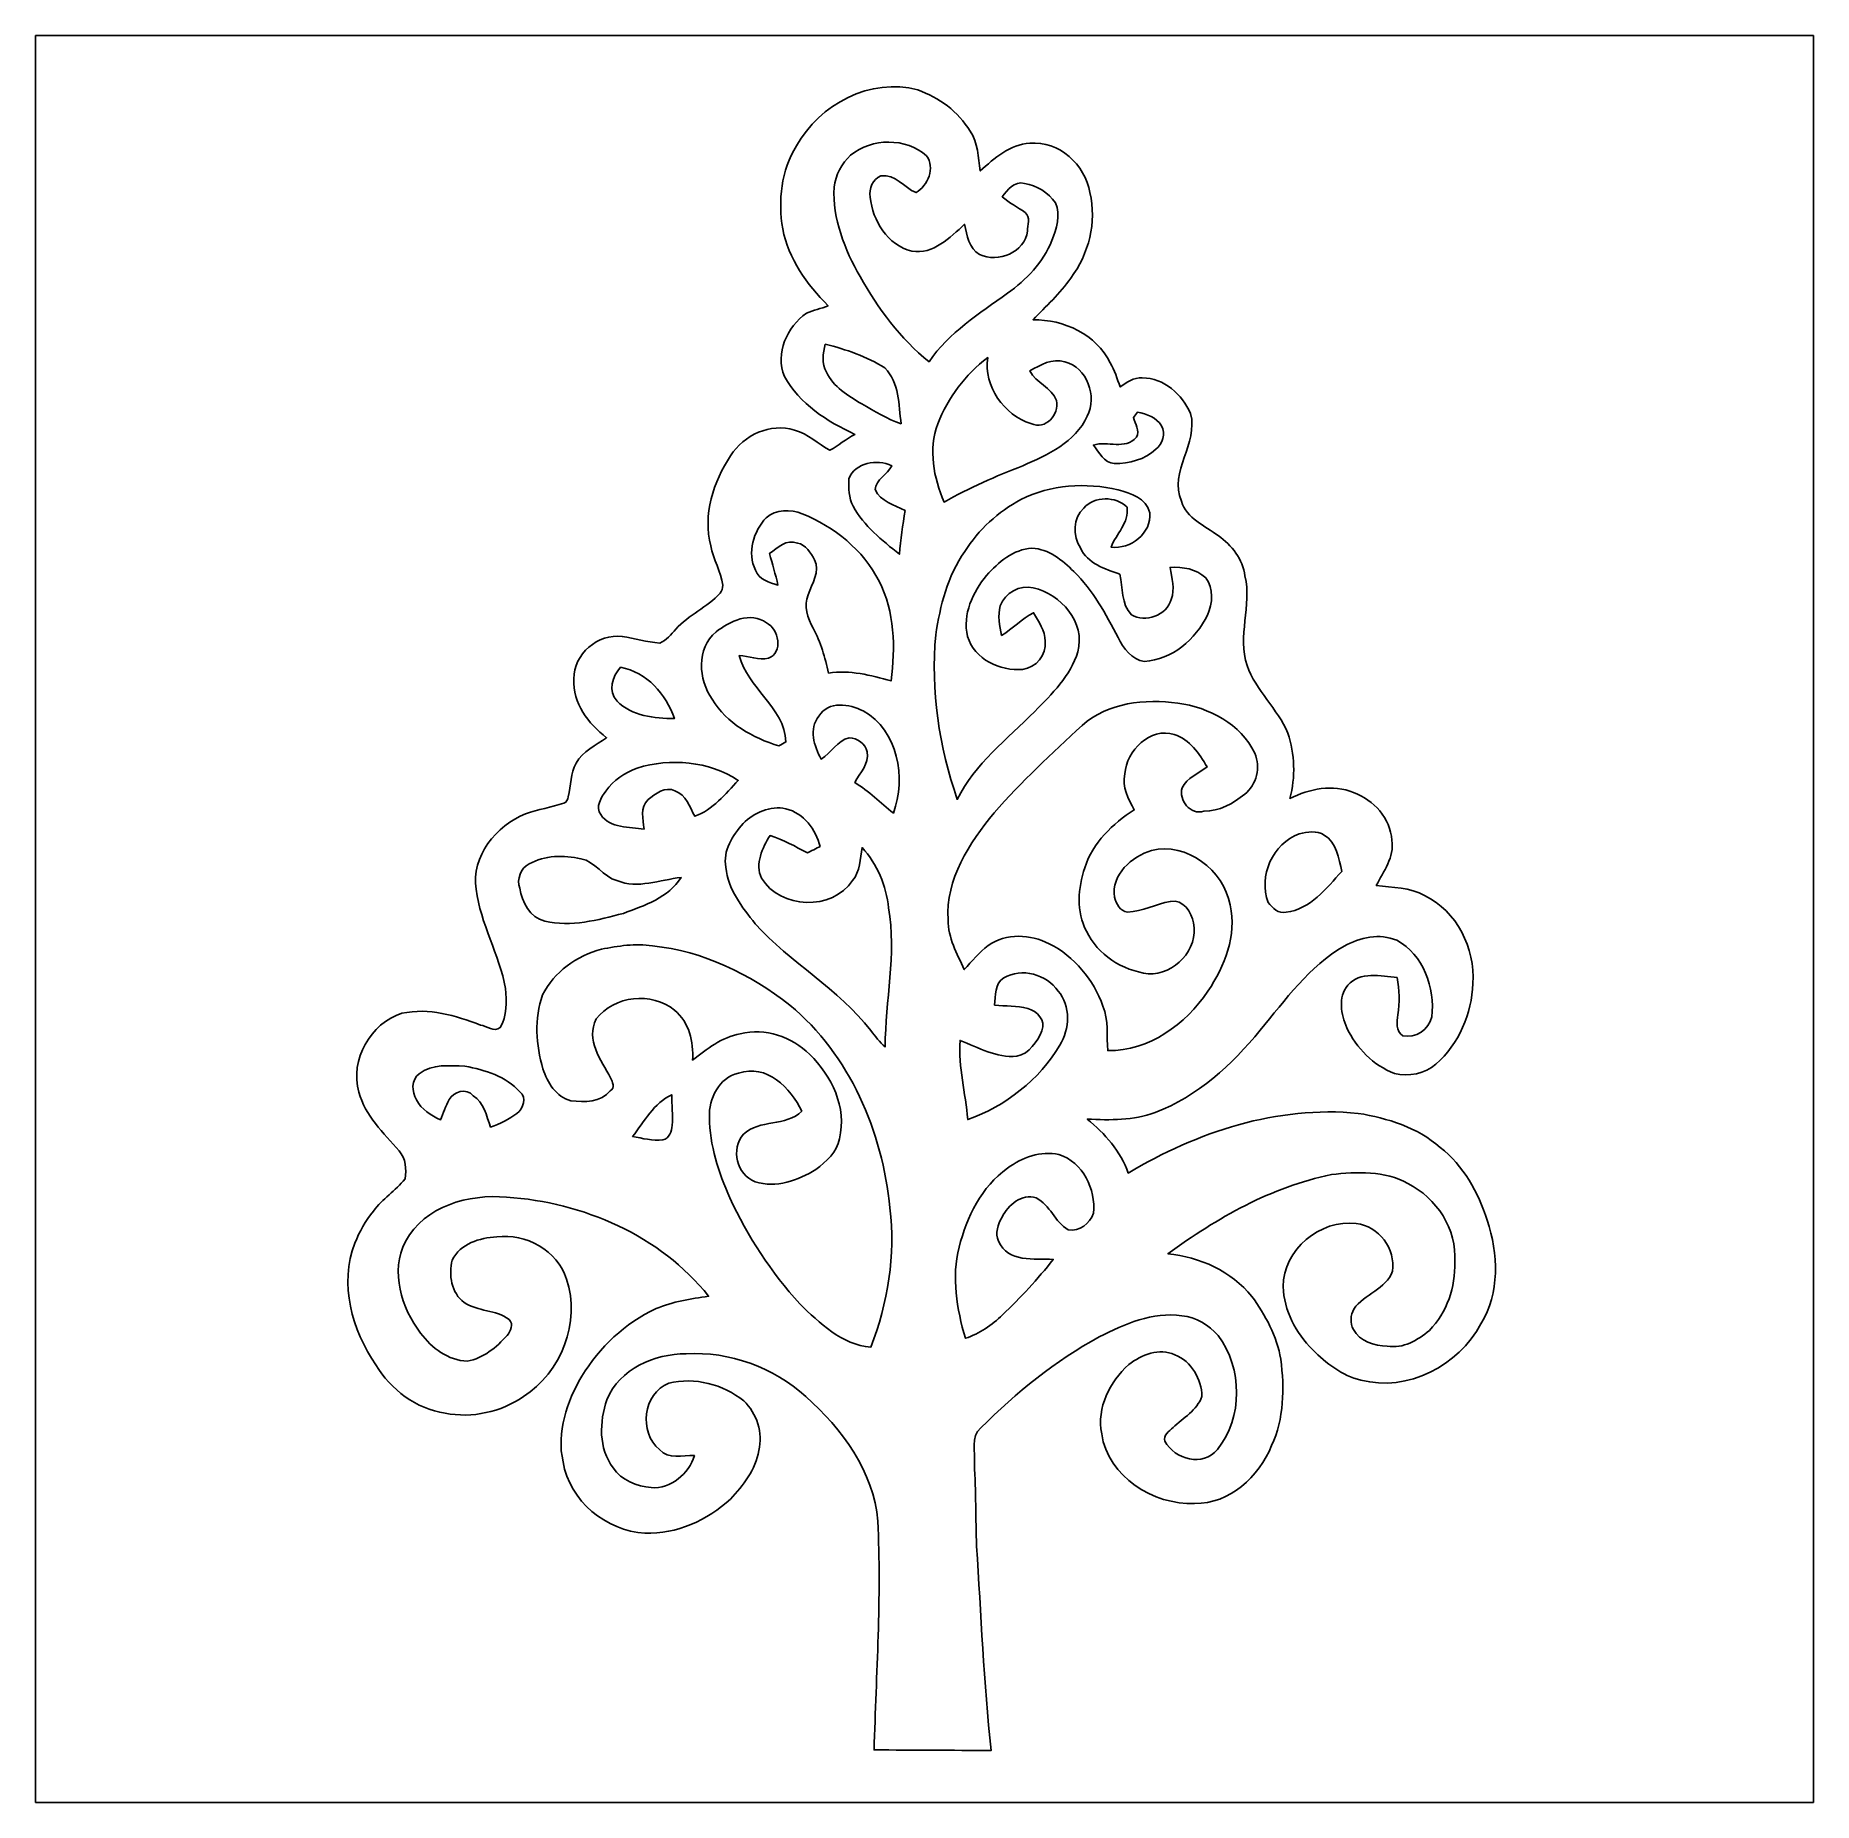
# Model space of a CAD drawing. Header units: centimetres. Extents: x -16.8 to 16.8, y -16.7 to 16.7.
import ezdxf

# ---------------------------------------------------------------- set-up
doc = ezdxf.new("R2010")
doc.units = ezdxf.units.CM
doc.header["$MEASUREMENT"] = 0
doc.layers.add('Layer 1', color=7, linetype='Continuous')

msp = doc.modelspace()

# ---------------------------------------------------------------- linework, layer by layer
at = {"layer": 'Layer 1', "color": 7}
for points, knots in [([(-16.77458, 16.66875), (-16.77458, 16.66875), (16.77458, 16.66875), (16.77458, 16.66875), (16.77458, 16.66875), (16.77458, 16.66875), (16.77458, -16.66875), (16.77458, -16.66875), (16.77458, -16.66875), (16.77458, -16.66875), (-16.77458, -16.66875), (-16.77458, -16.66875), (-16.77458, -16.66875), (-16.77458, -16.66875), (-16.77458, 16.66875), (-16.77458, 16.66875), (-16.77458, 16.66875), (-16.77458, 16.66875), (-16.77458, 16.66875), (-16.77458, 16.66875)], [0, 0, 0, 0, 0.16666667, 0.16666667, 0.16666667, 0.16666667, 0.33333333, 0.33333333, 0.33333333, 0.33333333, 0.5, 0.5, 0.5, 0.5, 0.66666667, 0.66666667, 0.66666667, 0.66666667, 1, 1, 1, 1]), ([(-2.41476, 14.58666), (-2.70722, 14.12557), (-2.76401, 13.55231), (-2.67617, 13.02279), (-2.67617, 13.02279), (-2.56469, 12.45588), (-2.22179, 11.97292), (-1.82033, 11.57217), (-1.82033, 11.57217), (-1.95016, 11.50973), (-2.09797, 11.49667), (-2.22568, 11.43), (-2.22568, 11.43), (-2.59221, 11.17177), (-2.82469, 10.67435), (-2.6416, 10.23585), (-2.6416, 10.23585), (-2.35973, 9.71726), (-1.8348, 9.38847), (-1.31445, 9.14294), (-1.31445, 9.14294), (-1.47884, 9.05439), (-1.62348, 8.9348), (-1.78506, 8.84308), (-1.78506, 8.84308), (-2.01013, 8.96302), (-2.19851, 9.15705), (-2.45216, 9.22267), (-2.45216, 9.22267), (-2.90865, 9.36837), (-3.41101, 9.13165), (-3.66078, 8.74113), (-3.66078, 8.74113), (-3.98392, 8.24477), (-4.18606, 7.63129), (-4.0326, 7.03862), (-4.0326, 7.03862), (-3.98427, 6.78251), (-3.83752, 6.55638), (-3.80577, 6.29603), (-3.80577, 6.29603), (-3.80753, 6.24417), (-3.82376, 6.19019), (-3.85692, 6.14927), (-3.85692, 6.14927), (-4.09751, 5.87798), (-4.45311, 5.74252), (-4.69124, 5.46841), (-4.69124, 5.46841), (-4.78684, 5.37633), (-4.86586, 5.25357), (-4.99604, 5.20735), (-4.99604, 5.20735), (-5.23663, 5.22111), (-5.46735, 5.29343), (-5.70371, 5.33118), (-5.70371, 5.33118), (-6.15844, 5.38833), (-6.62658, 4.99921), (-6.61458, 4.53214), (-6.61458, 4.53214), (-6.64069, 4.06964), (-6.344, 3.68759), (-5.99828, 3.42089), (-5.99828, 3.42089), (-6.19689, 3.27096), (-6.45336, 3.17253), (-6.57331, 2.94217), (-6.57331, 2.94217), (-6.68514, 2.74814), (-6.67103, 2.51778), (-6.72112, 2.30576), (-6.72112, 2.30576), (-6.73241, 2.25848), (-6.75358, 2.20592), (-6.80332, 2.18758), (-6.80332, 2.18758), (-7.04039, 2.10608), (-7.29086, 2.06939), (-7.52722, 1.98684), (-7.52722, 1.98684), (-8.0832, 1.76001), (-8.55557, 1.18463), (-8.46314, 0.56021), (-8.46314, 0.56021), (-8.37636, -0.09031), (-8.02464, -0.66781), (-7.90434, -1.30986), (-7.90434, -1.30986), (-7.89129, -1.55258), (-7.868, -1.83409), (-8.00629, -2.04929), (-8.00629, -2.04929), (-8.11777, -2.14383), (-8.26629, -2.01189), (-8.38094, -2.00166), (-8.38094, -2.00166), (-8.84908, -1.82174), (-9.35461, -1.66582), (-9.86049, -1.77976), (-9.86049, -1.77976), (-10.45669, -1.96497), (-10.84263, -2.65889), (-10.67576, -3.26708), (-10.67576, -3.26708), (-10.55158, -3.70805), (-10.20904, -4.03966), (-9.91623, -4.3755), (-9.91623, -4.3755), (-9.78429, -4.51626), (-9.77583, -4.72228), (-9.80228, -4.90396), (-9.80228, -4.90396), (-9.9822, -5.12516), (-10.22773, -5.2832), (-10.40024, -5.51109), (-10.40024, -5.51109), (-10.55229, -5.6896), (-10.65989, -5.90056), (-10.74843, -6.11646), (-10.74843, -6.11646), (-11.04794, -6.88128), (-10.80311, -7.75935), (-10.35332, -8.4134), (-10.35332, -8.4134), (-10.0711, -8.88083), (-9.59097, -9.24242), (-9.04487, -9.32498), (-9.04487, -9.32498), (-8.53863, -9.42446), (-7.99394, -9.30169), (-7.56885, -9.01171), (-7.56885, -9.01171), (-6.85906, -8.55662), (-6.47524, -7.60307), (-6.75781, -6.79379), (-6.75781, -6.79379), (-6.92538, -6.25722), (-7.52404, -5.92138), (-8.07261, -5.99934), (-8.07261, -5.99934), (-8.3947, -6.0131), (-8.75594, -6.12563), (-8.91046, -6.43608), (-8.91046, -6.43608), (-8.98243, -6.70772), (-8.93163, -7.06261), (-8.68398, -7.23406), (-8.68398, -7.23406), (-8.43104, -7.41292), (-8.08461, -7.36424), (-7.83943, -7.55756), (-7.83943, -7.55756), (-7.74488, -7.6454), (-7.80944, -7.77557), (-7.87753, -7.85671), (-7.87753, -7.85671), (-8.07438, -8.07932), (-8.32485, -8.29098), (-8.62718, -8.34072), (-8.62718, -8.34072), (-8.99019, -8.33261), (-9.29922, -8.09449), (-9.50842, -7.81509), (-9.50842, -7.81509), (-9.8739, -7.33354), (-10.08451, -6.65551), (-9.79276, -6.0833), (-9.79276, -6.0833), (-9.4361, -5.40949), (-8.59578, -5.18689), (-7.88599, -5.24792), (-7.88599, -5.24792), (-6.44419, -5.34247), (-4.98757, -5.97182), (-4.07317, -7.11659), (-4.07317, -7.11659), (-4.40972, -7.16633), (-4.75051, -7.2196), (-5.06624, -7.35224), (-5.06624, -7.35224), (-5.65115, -7.62071), (-6.13269, -8.08355), (-6.46924, -8.62824), (-6.46924, -8.62824), (-6.74546, -9.1119), (-6.94761, -9.68128), (-6.82025, -10.24361), (-6.82025, -10.24361), (-6.70031, -10.97915), (-6.00604, -11.54783), (-5.27438, -11.5884), (-5.27438, -11.5884), (-4.6736, -11.61097), (-4.09893, -11.34039), (-3.66113, -10.94352), (-3.66113, -10.94352), (-3.41665, -10.68917), (-3.1877, -10.3886), (-3.12843, -10.03124), (-3.12843, -10.03124), (-3.04165, -9.69645), (-3.16512, -9.32815), (-3.41171, -9.09144), (-3.41171, -9.09144), (-3.79836, -8.77641), (-4.33952, -8.63847), (-4.826, -8.75841), (-4.826, -8.75841), (-5.31813, -8.95491), (-5.39397, -9.68057), (-5.00309, -10.01254), (-5.00309, -10.01254), (-4.82988, -10.20269), (-4.56459, -10.11661), (-4.34058, -10.12543), (-4.34058, -10.12543), (-4.44394, -10.46939), (-4.78684, -10.75126), (-5.15549, -10.72903), (-5.15549, -10.72903), (-5.42713, -10.70257), (-5.72135, -10.59427), (-5.87269, -10.35332), (-5.87269, -10.35332), (-6.15703, -9.99314), (-6.13304, -9.48373), (-5.9944, -9.07133), (-5.9944, -9.07133), (-5.76051, -8.4836), (-5.09482, -8.20632), (-4.49827, -8.20314), (-4.49827, -8.20314), (-3.67489, -8.15516), (-2.84833, -8.45891), (-2.23943, -9.01241), (-2.23943, -9.01241), (-1.5561, -9.61672), (-0.95638, -10.42458), (-0.88159, -11.36156), (-0.88159, -11.36156), (-0.81104, -12.80089), (-0.91087, -14.24093), (-0.95074, -15.67921), (-0.95074, -15.67921), (-0.21449, -15.67815), (0.52211, -15.68662), (1.25836, -15.68873), (1.25836, -15.68873), (1.12007, -14.40674), (1.06715, -13.11769), (0.98143, -11.83111), (0.98143, -11.83111), (0.96767, -11.31499), (0.96943, -10.79888), (0.94086, -10.28382), (0.94086, -10.28382), (0.96308, -10.06052), (0.86219, -9.76771), (1.06468, -9.60296), (1.06468, -9.60296), (1.72967, -8.93692), (2.46627, -8.3312), (3.29812, -7.88458), (3.29812, -7.88458), (3.77825, -7.64187), (4.30424, -7.40974), (4.85634, -7.48559), (4.85634, -7.48559), (5.12868, -7.50464), (5.36575, -7.66374), (5.54426, -7.86059), (5.54426, -7.86059), (6.00075, -8.47231), (6.01274, -9.41141), (5.52803, -10.00866), (5.52803, -10.00866), (5.25886, -10.34662), (4.72475, -10.19422), (4.53496, -9.85414), (4.53496, -9.85414), (4.49615, -9.73702), (4.61962, -9.66576), (4.68947, -9.59556), (4.68947, -9.59556), (4.88209, -9.41423), (5.14032, -9.26994), (5.23628, -9.00924), (5.23628, -9.00924), (5.23028, -8.6808), (5.0359, -8.34743), (4.72405, -8.22149), (4.72405, -8.22149), (4.43195, -8.08778), (4.09046, -8.21725), (3.85621, -8.40775), (3.85621, -8.40775), (3.49356, -8.72702), (3.24767, -9.22267), (3.34327, -9.71479), (3.34327, -9.71479), (3.46428, -10.52371), (4.31765, -11.06135), (5.09799, -11.02607), (5.09799, -11.02607), (5.76615, -11.04124), (6.30767, -10.52019), (6.55073, -9.93563), (6.55073, -9.93563), (6.78356, -9.42904), (6.79556, -8.8519), (6.72289, -8.30756), (6.72289, -8.30756), (6.6548, -7.86977), (6.43008, -7.47677), (6.17855, -7.12047), (6.17855, -7.12047), (5.78697, -6.64598), (5.19853, -6.37681), (4.59352, -6.31719), (4.59352, -6.31719), (5.51744, -5.64021), (6.54438, -5.05425), (7.67786, -4.82247), (7.67786, -4.82247), (8.15657, -4.76956), (8.68574, -4.74239), (9.11966, -4.99181), (9.11966, -4.99181), (9.66505, -5.25921), (10.0517, -5.85752), (10.00548, -6.47347), (10.00548, -6.47347), (10.02171, -6.94267), (9.86084, -7.42632), (9.52676, -7.76287), (9.52676, -7.76287), (9.30734, -7.94561), (9.03252, -8.11495), (8.73231, -8.05674), (8.73231, -8.05674), (8.49171, -8.05356), (8.21619, -7.96854), (8.09343, -7.74488), (8.09343, -7.74488), (8.02393, -7.626), (8.03945, -7.47748), (8.10189, -7.3593), (8.10189, -7.3593), (8.29804, -7.07496), (8.71502, -6.98535), (8.83144, -6.64457), (8.83144, -6.64457), (8.89176, -6.22688), (8.57391, -5.7912), (8.14776, -5.74604), (8.14776, -5.74604), (7.46584, -5.66067), (6.77157, -6.24276), (6.76839, -6.93561), (6.76839, -6.93561), (6.77968, -7.38787), (7.00828, -7.81297), (7.32508, -8.12659), (7.32508, -8.12659), (7.57837, -8.38059), (7.87753, -8.61589), (8.23419, -8.69879), (8.23419, -8.69879), (9.11648, -8.93445), (10.07992, -8.42857), (10.49796, -7.6394), (10.49796, -7.6394), (10.86203, -7.05767), (10.82675, -6.31613), (10.61826, -5.68537), (10.61826, -5.68537), (10.44928, -5.16114), (10.17199, -4.65243), (9.73032, -4.30953), (9.73032, -4.30953), (9.3031, -3.92889), (8.73654, -3.75885), (8.18339, -3.66713), (8.18339, -3.66713), (6.65621, -3.51578), (5.14174, -4.01532), (3.84528, -4.79496), (3.84528, -4.79496), (3.70452, -4.37656), (3.40148, -4.05306), (3.07058, -3.77402), (3.07058, -3.77402), (3.50132, -3.79942), (3.94335, -3.80224), (4.35398, -3.64984), (4.35398, -3.64984), (5.15479, -3.35139), (5.79896, -2.75026), (6.33377, -2.10009), (6.33377, -2.10009), (6.81108, -1.52576), (7.26122, -0.89429), (7.9181, -0.50976), (7.9181, -0.50976), (8.21443, -0.34854), (8.59084, -0.26211), (8.91117, -0.40217), (8.91117, -0.40217), (9.41564, -0.6664), (9.63859, -1.30387), (9.57157, -1.84644), (9.57157, -1.84644), (9.52359, -2.0888), (9.265, -2.2546), (9.02441, -2.20204), (9.02441, -2.20204), (8.8967, -2.11384), (8.90693, -1.93993), (8.9341, -1.80622), (8.9341, -1.80622), (8.96691, -1.57268), (8.96726, -1.33491), (8.91752, -1.10384), (8.91752, -1.10384), (8.61801, -1.07315), (8.21267, -0.98284), (7.9883, -1.2506), (7.9883, -1.2506), (7.79251, -1.47708), (7.86624, -1.79987), (7.96784, -2.0514), (7.96784, -2.0514), (8.15022, -2.43417), (8.47019, -2.76084), (8.86848, -2.91571), (8.86848, -2.91571), (9.13694, -2.97956), (9.44174, -2.92276), (9.65094, -2.73685), (9.65094, -2.73685), (10.08768, -2.3622), (10.32651, -1.784), (10.34768, -1.21567), (10.34768, -1.21567), (10.38966, -0.55421), (10.04923, 0.15028), (9.43751, 0.44097), (9.43751, 0.44097), (9.16058, 0.59761), (8.83144, 0.59478), (8.52523, 0.63359), (8.52523, 0.63359), (8.66069, 0.89817), (8.87024, 1.16769), (8.81874, 1.48449), (8.81874, 1.48449), (8.79369, 1.89618), (8.4776, 2.25072), (8.09731, 2.38407), (8.09731, 2.38407), (7.70678, 2.5527), (7.26299, 2.45322), (6.89539, 2.27471), (6.89539, 2.27471), (7.0037, 2.67653), (6.98853, 3.11221), (6.85588, 3.50626), (6.85588, 3.50626), (6.66468, 3.96946), (6.25334, 4.30706), (6.08612, 4.78261), (6.08612, 4.78261), (5.89844, 5.33541), (6.18278, 5.91397), (6.04661, 6.47382), (6.04661, 6.47382), (6.00428, 6.7885), (5.79931, 7.05732), (5.54179, 7.233), (5.54179, 7.233), (5.29272, 7.42139), (4.94453, 7.55509), (4.84752, 7.88317), (4.84752, 7.88317), (4.6101, 8.44479), (5.17066, 8.96796), (5.02179, 9.53805), (5.02179, 9.53805), (4.86022, 9.89189), (4.52049, 10.21186), (4.11021, 10.2108), (4.11021, 10.2108), (3.94723, 10.22315), (3.81988, 10.12296), (3.69323, 10.04041), (3.69323, 10.04041), (3.63432, 10.19281), (3.58704, 10.35085), (3.50591, 10.49373), (3.50591, 10.49373), (3.24238, 11.02854), (2.62855, 11.31676), (2.04823, 11.30512), (2.04823, 11.30512), (2.29059, 11.56229), (2.55799, 11.79936), (2.75943, 12.09216), (2.75943, 12.09216), (3.09986, 12.54901), (3.2579, 13.14415), (3.11961, 13.70577), (3.11961, 13.70577), (3.03248, 14.23247), (2.53788, 14.69002), (1.98896, 14.63604), (1.98896, 14.63604), (1.61325, 14.61382), (1.31763, 14.35806), (1.05234, 14.11534), (1.05234, 14.11534), (1.01247, 14.37076), (1.01036, 14.64557), (0.85972, 14.86606), (0.85972, 14.86606), (0.63888, 15.23118), (0.27552, 15.50741), (-0.12771, 15.64181), (-0.12771, 15.64181), (-1.01741, 15.88946), (-1.9812, 15.36982), (-2.41476, 14.58666)], [0, 0, 0, 0, 0.00746269, 0.00746269, 0.00746269, 0.00746269, 0.01492537, 0.01492537, 0.01492537, 0.01492537, 0.02238806, 0.02238806, 0.02238806, 0.02238806, 0.02985075, 0.02985075, 0.02985075, 0.02985075, 0.03731343, 0.03731343, 0.03731343, 0.03731343, 0.04477612, 0.04477612, 0.04477612, 0.04477612, 0.05223881, 0.05223881, 0.05223881, 0.05223881, 0.05970149, 0.05970149, 0.05970149, 0.05970149, 0.06716418, 0.06716418, 0.06716418, 0.06716418, 0.07462687, 0.07462687, 0.07462687, 0.07462687, 0.08208955, 0.08208955, 0.08208955, 0.08208955, 0.08955224, 0.08955224, 0.08955224, 0.08955224, 0.09701493, 0.09701493, 0.09701493, 0.09701493, 0.10447761, 0.10447761, 0.10447761, 0.10447761, 0.1119403, 0.1119403, 0.1119403, 0.1119403, 0.11940299, 0.11940299, 0.11940299, 0.11940299, 0.12686567, 0.12686567, 0.12686567, 0.12686567, 0.13432836, 0.13432836, 0.13432836, 0.13432836, 0.14179104, 0.14179104, 0.14179104, 0.14179104, 0.14925373, 0.14925373, 0.14925373, 0.14925373, 0.15671642, 0.15671642, 0.15671642, 0.15671642, 0.1641791, 0.1641791, 0.1641791, 0.1641791, 0.17164179, 0.17164179, 0.17164179, 0.17164179, 0.17910448, 0.17910448, 0.17910448, 0.17910448, 0.18656716, 0.18656716, 0.18656716, 0.18656716, 0.19402985, 0.19402985, 0.19402985, 0.19402985, 0.20149254, 0.20149254, 0.20149254, 0.20149254, 0.20895522, 0.20895522, 0.20895522, 0.20895522, 0.21641791, 0.21641791, 0.21641791, 0.21641791, 0.2238806, 0.2238806, 0.2238806, 0.2238806, 0.23134328, 0.23134328, 0.23134328, 0.23134328, 0.23880597, 0.23880597, 0.23880597, 0.23880597, 0.24626866, 0.24626866, 0.24626866, 0.24626866, 0.25373134, 0.25373134, 0.25373134, 0.25373134, 0.26119403, 0.26119403, 0.26119403, 0.26119403, 0.26865672, 0.26865672, 0.26865672, 0.26865672, 0.2761194, 0.2761194, 0.2761194, 0.2761194, 0.28358209, 0.28358209, 0.28358209, 0.28358209, 0.29104478, 0.29104478, 0.29104478, 0.29104478, 0.29850746, 0.29850746, 0.29850746, 0.29850746, 0.30597015, 0.30597015, 0.30597015, 0.30597015, 0.31343284, 0.31343284, 0.31343284, 0.31343284, 0.32089552, 0.32089552, 0.32089552, 0.32089552, 0.32835821, 0.32835821, 0.32835821, 0.32835821, 0.3358209, 0.3358209, 0.3358209, 0.3358209, 0.34328358, 0.34328358, 0.34328358, 0.34328358, 0.35074627, 0.35074627, 0.35074627, 0.35074627, 0.35820896, 0.35820896, 0.35820896, 0.35820896, 0.36567164, 0.36567164, 0.36567164, 0.36567164, 0.37313433, 0.37313433, 0.37313433, 0.37313433, 0.38059701, 0.38059701, 0.38059701, 0.38059701, 0.3880597, 0.3880597, 0.3880597, 0.3880597, 0.39552239, 0.39552239, 0.39552239, 0.39552239, 0.40298507, 0.40298507, 0.40298507, 0.40298507, 0.41044776, 0.41044776, 0.41044776, 0.41044776, 0.41791045, 0.41791045, 0.41791045, 0.41791045, 0.42537313, 0.42537313, 0.42537313, 0.42537313, 0.43283582, 0.43283582, 0.43283582, 0.43283582, 0.44029851, 0.44029851, 0.44029851, 0.44029851, 0.44776119, 0.44776119, 0.44776119, 0.44776119, 0.45522388, 0.45522388, 0.45522388, 0.45522388, 0.46268657, 0.46268657, 0.46268657, 0.46268657, 0.47014925, 0.47014925, 0.47014925, 0.47014925, 0.47761194, 0.47761194, 0.47761194, 0.47761194, 0.48507463, 0.48507463, 0.48507463, 0.48507463, 0.49253731, 0.49253731, 0.49253731, 0.49253731, 0.5, 0.5, 0.5, 0.5, 0.50746269, 0.50746269, 0.50746269, 0.50746269, 0.51492537, 0.51492537, 0.51492537, 0.51492537, 0.52238806, 0.52238806, 0.52238806, 0.52238806, 0.52985075, 0.52985075, 0.52985075, 0.52985075, 0.53731343, 0.53731343, 0.53731343, 0.53731343, 0.54477612, 0.54477612, 0.54477612, 0.54477612, 0.55223881, 0.55223881, 0.55223881, 0.55223881, 0.55970149, 0.55970149, 0.55970149, 0.55970149, 0.56716418, 0.56716418, 0.56716418, 0.56716418, 0.57462687, 0.57462687, 0.57462687, 0.57462687, 0.58208955, 0.58208955, 0.58208955, 0.58208955, 0.58955224, 0.58955224, 0.58955224, 0.58955224, 0.59701493, 0.59701493, 0.59701493, 0.59701493, 0.60447761, 0.60447761, 0.60447761, 0.60447761, 0.6119403, 0.6119403, 0.6119403, 0.6119403, 0.61940299, 0.61940299, 0.61940299, 0.61940299, 0.62686567, 0.62686567, 0.62686567, 0.62686567, 0.63432836, 0.63432836, 0.63432836, 0.63432836, 0.64179104, 0.64179104, 0.64179104, 0.64179104, 0.64925373, 0.64925373, 0.64925373, 0.64925373, 0.65671642, 0.65671642, 0.65671642, 0.65671642, 0.6641791, 0.6641791, 0.6641791, 0.6641791, 0.67164179, 0.67164179, 0.67164179, 0.67164179, 0.67910448, 0.67910448, 0.67910448, 0.67910448, 0.68656716, 0.68656716, 0.68656716, 0.68656716, 0.69402985, 0.69402985, 0.69402985, 0.69402985, 0.70149254, 0.70149254, 0.70149254, 0.70149254, 0.70895522, 0.70895522, 0.70895522, 0.70895522, 0.71641791, 0.71641791, 0.71641791, 0.71641791, 0.7238806, 0.7238806, 0.7238806, 0.7238806, 0.73134328, 0.73134328, 0.73134328, 0.73134328, 0.73880597, 0.73880597, 0.73880597, 0.73880597, 0.74626866, 0.74626866, 0.74626866, 0.74626866, 0.75373134, 0.75373134, 0.75373134, 0.75373134, 0.76119403, 0.76119403, 0.76119403, 0.76119403, 0.76865672, 0.76865672, 0.76865672, 0.76865672, 0.7761194, 0.7761194, 0.7761194, 0.7761194, 0.78358209, 0.78358209, 0.78358209, 0.78358209, 0.79104478, 0.79104478, 0.79104478, 0.79104478, 0.79850746, 0.79850746, 0.79850746, 0.79850746, 0.80597015, 0.80597015, 0.80597015, 0.80597015, 0.81343284, 0.81343284, 0.81343284, 0.81343284, 0.82089552, 0.82089552, 0.82089552, 0.82089552, 0.82835821, 0.82835821, 0.82835821, 0.82835821, 0.8358209, 0.8358209, 0.8358209, 0.8358209, 0.84328358, 0.84328358, 0.84328358, 0.84328358, 0.85074627, 0.85074627, 0.85074627, 0.85074627, 0.85820896, 0.85820896, 0.85820896, 0.85820896, 0.86567164, 0.86567164, 0.86567164, 0.86567164, 0.87313433, 0.87313433, 0.87313433, 0.87313433, 0.88059701, 0.88059701, 0.88059701, 0.88059701, 0.8880597, 0.8880597, 0.8880597, 0.8880597, 0.89552239, 0.89552239, 0.89552239, 0.89552239, 0.90298507, 0.90298507, 0.90298507, 0.90298507, 0.91044776, 0.91044776, 0.91044776, 0.91044776, 0.91791045, 0.91791045, 0.91791045, 0.91791045, 0.92537313, 0.92537313, 0.92537313, 0.92537313, 0.93283582, 0.93283582, 0.93283582, 0.93283582, 0.94029851, 0.94029851, 0.94029851, 0.94029851, 0.94776119, 0.94776119, 0.94776119, 0.94776119, 0.95522388, 0.95522388, 0.95522388, 0.95522388, 0.96268657, 0.96268657, 0.96268657, 0.96268657, 0.97014925, 0.97014925, 0.97014925, 0.97014925, 0.97761194, 0.97761194, 0.97761194, 0.97761194, 0.98507463, 0.98507463, 0.98507463, 0.98507463, 1, 1, 1, 1]), ([(-1.39453, 14.41274), (-0.99589, 14.73764), (-0.34819, 14.74752), (0.03986, 14.39827), (0.03986, 14.39827), (0.20532, 14.17708), (0.06138, 13.83453), (-0.15946, 13.70577), (-0.15946, 13.70577), (-0.39158, 13.79502), (-0.54892, 14.06631), (-0.82444, 14.02256), (-0.82444, 14.02256), (-0.9779, 13.95801), (-1.05304, 13.77809), (-1.02517, 13.61969), (-1.02517, 13.61969), (-0.97896, 13.17237), (-0.69533, 12.71729), (-0.2413, 12.60016), (-0.2413, 12.60016), (0.17004, 12.53314), (0.47872, 12.86016), (0.75777, 13.10746), (0.75777, 13.10746), (0.79763, 12.90426), (0.83961, 12.64955), (1.03964, 12.53949), (1.03964, 12.53949), (1.38289, 12.36945), (1.89512, 12.57864), (1.94345, 12.9794), (1.94345, 12.9794), (1.93922, 13.08347), (2.00695, 13.24539), (1.90218, 13.32759), (1.90218, 13.32759), (1.75789, 13.42954), (1.60055, 13.51209), (1.46614, 13.62781), (1.46614, 13.62781), (1.57162, 13.75481), (1.6891, 13.93049), (1.88701, 13.87722), (1.88701, 13.87722), (2.11667, 13.84406), (2.33892, 13.70471), (2.47262, 13.51527), (2.47262, 13.51527), (2.56787, 13.28455), (2.49202, 13.01962), (2.40206, 12.79948), (2.40206, 12.79948), (2.2412, 12.38603), (1.91876, 12.06077), (1.56457, 11.80536), (1.56457, 11.80536), (1.03364, 11.42471), (0.45896, 11.06417), (0.08608, 10.51313), (0.08608, 10.51313), (-0.45649, 10.94881), (-0.87524, 11.51714), (-1.21497, 12.11968), (-1.21497, 12.11968), (-1.50566, 12.63191), (-1.73602, 13.20835), (-1.70568, 13.80737), (-1.70568, 13.80737), (-1.67499, 14.03562), (-1.56457, 14.25681), (-1.39453, 14.41274)], [0, 0, 0, 0, 0.05263158, 0.05263158, 0.05263158, 0.05263158, 0.10526316, 0.10526316, 0.10526316, 0.10526316, 0.15789474, 0.15789474, 0.15789474, 0.15789474, 0.21052632, 0.21052632, 0.21052632, 0.21052632, 0.26315789, 0.26315789, 0.26315789, 0.26315789, 0.31578947, 0.31578947, 0.31578947, 0.31578947, 0.36842105, 0.36842105, 0.36842105, 0.36842105, 0.42105263, 0.42105263, 0.42105263, 0.42105263, 0.47368421, 0.47368421, 0.47368421, 0.47368421, 0.52631579, 0.52631579, 0.52631579, 0.52631579, 0.57894737, 0.57894737, 0.57894737, 0.57894737, 0.63157895, 0.63157895, 0.63157895, 0.63157895, 0.68421053, 0.68421053, 0.68421053, 0.68421053, 0.73684211, 0.73684211, 0.73684211, 0.73684211, 0.78947368, 0.78947368, 0.78947368, 0.78947368, 0.84210526, 0.84210526, 0.84210526, 0.84210526, 0.89473684, 0.89473684, 0.89473684, 0.89473684, 1, 1, 1, 1]), ([(-1.87184, 10.84545), (-1.48131, 10.74808), (-1.09079, 10.61403), (-0.7493, 10.39742), (-0.7493, 10.39742), (-0.47237, 10.12014), (-0.49036, 9.70562), (-0.44062, 9.34367), (-0.44062, 9.34367), (-0.70414, 9.43292), (-0.94156, 9.58321), (-1.18322, 9.71797), (-1.18322, 9.71797), (-1.43933, 9.87107), (-1.7205, 10.03582), (-1.84997, 10.31981), (-1.84997, 10.31981), (-1.94486, 10.47926), (-1.91805, 10.6747), (-1.87184, 10.84545)], [0, 0, 0, 0, 0.16666667, 0.16666667, 0.16666667, 0.16666667, 0.33333333, 0.33333333, 0.33333333, 0.33333333, 0.5, 0.5, 0.5, 0.5, 0.66666667, 0.66666667, 0.66666667, 0.66666667, 1, 1, 1, 1]), ([(0.24871, 9.34438), (0.44344, 9.83333), (0.76941, 10.27642), (1.19274, 10.59145), (1.19274, 10.59145), (1.10949, 10.05205), (1.50354, 9.50912), (2.00836, 9.34755), (2.00836, 9.34755), (2.28671, 9.22267), (2.54917, 9.51371), (2.48779, 9.78429), (2.48779, 9.78429), (2.39571, 10.03124), (2.10502, 10.11202), (1.98896, 10.34344), (1.98896, 10.34344), (2.18934, 10.45527), (2.4063, 10.5851), (2.64795, 10.51489), (2.64795, 10.51489), (3.06881, 10.40271), (3.26496, 9.8619), (3.07164, 9.48619), (3.07164, 9.48619), (2.84339, 8.99654), (2.32269, 8.75559), (1.85349, 8.55274), (1.85349, 8.55274), (1.34691, 8.35096), (0.84349, 8.13964), (0.37042, 7.86589), (0.37042, 7.86589), (0.1711, 8.32591), (0.07267, 8.86142), (0.24871, 9.34438)], [0, 0, 0, 0, 0.1, 0.1, 0.1, 0.1, 0.2, 0.2, 0.2, 0.2, 0.3, 0.3, 0.3, 0.3, 0.4, 0.4, 0.4, 0.4, 0.5, 0.5, 0.5, 0.5, 0.6, 0.6, 0.6, 0.6, 0.7, 0.7, 0.7, 0.7, 0.8, 0.8, 0.8, 0.8, 1, 1, 1, 1]), ([(4.02061, 9.56416), (4.19135, 9.52888), (4.38185, 9.4675), (4.4704, 9.30275), (4.4704, 9.30275), (4.5653, 9.15811), (4.48769, 8.96549), (4.36704, 8.86213), (4.36704, 8.86213), (4.15607, 8.66951), (3.86151, 8.59049), (3.58105, 8.5919), (3.58105, 8.5919), (3.38843, 8.60954), (3.29071, 8.8071), (3.18629, 8.94151), (3.18629, 8.94151), (3.45722, 9.03287), (3.78531, 8.83779), (3.99874, 9.09108), (3.99874, 9.09108), (4.06541, 9.21385), (3.97686, 9.34332), (3.94194, 9.4615), (3.94194, 9.4615), (3.96804, 9.49572), (3.99415, 9.52994), (4.02061, 9.56416)], [0, 0, 0, 0, 0.125, 0.125, 0.125, 0.125, 0.25, 0.25, 0.25, 0.25, 0.375, 0.375, 0.375, 0.375, 0.5, 0.5, 0.5, 0.5, 0.625, 0.625, 0.625, 0.625, 0.75, 0.75, 0.75, 0.75, 1, 1, 1, 1]), ([(-1.43087, 8.30333), (-1.29681, 8.62118), (-0.90241, 8.68186), (-0.61771, 8.55204), (-0.61771, 8.55204), (-0.68898, 8.38447), (-0.92181, 8.2931), (-0.93133, 8.10119), (-0.93133, 8.10119), (-0.83467, 7.87471), (-0.5655, 7.81756), (-0.36759, 7.70714), (-0.36759, 7.70714), (-0.41028, 7.43338), (-0.45156, 7.15962), (-0.47237, 6.88305), (-0.47237, 6.88305), (-0.80328, 7.14304), (-1.13947, 7.4168), (-1.34832, 7.78933), (-1.34832, 7.78933), (-1.43334, 7.94526), (-1.42981, 8.13117), (-1.43087, 8.30333)], [0, 0, 0, 0, 0.14285714, 0.14285714, 0.14285714, 0.14285714, 0.28571429, 0.28571429, 0.28571429, 0.28571429, 0.42857143, 0.42857143, 0.42857143, 0.42857143, 0.57142857, 0.57142857, 0.57142857, 0.57142857, 0.71428571, 0.71428571, 0.71428571, 0.71428571, 1, 1, 1, 1]), ([(1.81928, 7.91422), (2.37949, 8.19785), (3.04553, 8.23948), (3.65231, 8.09978), (3.65231, 8.09978), (3.89184, 8.03134), (4.18783, 7.94597), (4.24956, 7.66657), (4.24956, 7.66657), (4.29189, 7.27745), (3.88832, 6.96736), (3.51966, 7.01746), (3.51966, 7.01746), (3.61844, 7.27075), (3.86256, 7.47501), (3.8227, 7.76887), (3.8227, 7.76887), (3.61456, 7.98195), (3.20499, 7.98301), (3.00602, 7.7537), (3.00602, 7.7537), (2.794, 7.56991), (2.79894, 7.22559), (2.94358, 7.00087), (2.94358, 7.00087), (3.07516, 6.70384), (3.40572, 6.60753), (3.68582, 6.50487), (3.68582, 6.50487), (3.74121, 6.24911), (3.71122, 5.94501), (3.90313, 5.73934), (3.90313, 5.73934), (4.16772, 5.57601), (4.57024, 5.73052), (4.65596, 6.03074), (4.65596, 6.03074), (4.72757, 6.23076), (4.66937, 6.43537), (4.6355, 6.63469), (4.6355, 6.63469), (4.87292, 6.64633), (5.12692, 6.60859), (5.30613, 6.43502), (5.30613, 6.43502), (5.46065, 6.2357), (5.43983, 5.95489), (5.34141, 5.73546), (5.34141, 5.73546), (5.11916, 5.2772), (4.67219, 4.89338), (4.14867, 4.85881), (4.14867, 4.85881), (3.91125, 4.89056), (3.7532, 5.11069), (3.65196, 5.30931), (3.65196, 5.30931), (3.42124, 5.75381), (3.18029, 6.20395), (2.81764, 6.55743), (2.81764, 6.55743), (2.60421, 6.77016), (2.34174, 6.98218), (2.02812, 6.99594), (2.02812, 6.99594), (1.67675, 6.979), (1.39629, 6.73029), (1.17122, 6.4837), (1.17122, 6.4837), (0.91158, 6.1655), (0.71508, 5.75063), (0.81174, 5.33012), (0.81174, 5.33012), (0.94509, 4.89938), (1.42416, 4.67148), (1.85138, 4.70958), (1.85138, 4.70958), (2.10291, 4.73957), (2.30646, 4.98263), (2.27542, 5.24016), (2.27542, 5.24016), (2.28318, 5.4416), (2.15124, 5.61128), (2.05775, 5.77744), (2.05775, 5.77744), (1.83833, 5.66173), (1.66335, 5.48287), (1.45591, 5.34917), (1.45591, 5.34917), (1.41499, 5.5305), (1.3776, 5.72488), (1.43016, 5.90656), (1.43016, 5.90656), (1.51201, 6.15315), (1.79776, 6.31437), (2.0514, 6.24805), (2.0514, 6.24805), (2.57351, 6.13234), (3.0413, 5.59858), (2.89419, 5.04014), (2.89419, 5.04014), (2.75272, 4.58893), (2.40489, 4.24568), (2.08033, 3.91654), (2.08033, 3.91654), (1.56386, 3.39372), (0.94791, 2.93158), (0.61948, 2.25566), (0.61948, 2.25566), (0.27411, 3.24873), (0.11677, 4.31094), (0.21272, 5.36116), (0.21272, 5.36116), (0.29245, 5.91079), (0.4385, 6.4703), (0.75847, 6.93244), (0.75847, 6.93244), (1.01812, 7.34483), (1.38994, 7.68491), (1.81928, 7.91422)], [0, 0, 0, 0, 0.03225806, 0.03225806, 0.03225806, 0.03225806, 0.06451613, 0.06451613, 0.06451613, 0.06451613, 0.09677419, 0.09677419, 0.09677419, 0.09677419, 0.12903226, 0.12903226, 0.12903226, 0.12903226, 0.16129032, 0.16129032, 0.16129032, 0.16129032, 0.19354839, 0.19354839, 0.19354839, 0.19354839, 0.22580645, 0.22580645, 0.22580645, 0.22580645, 0.25806452, 0.25806452, 0.25806452, 0.25806452, 0.29032258, 0.29032258, 0.29032258, 0.29032258, 0.32258065, 0.32258065, 0.32258065, 0.32258065, 0.35483871, 0.35483871, 0.35483871, 0.35483871, 0.38709677, 0.38709677, 0.38709677, 0.38709677, 0.41935484, 0.41935484, 0.41935484, 0.41935484, 0.4516129, 0.4516129, 0.4516129, 0.4516129, 0.48387097, 0.48387097, 0.48387097, 0.48387097, 0.51612903, 0.51612903, 0.51612903, 0.51612903, 0.5483871, 0.5483871, 0.5483871, 0.5483871, 0.58064516, 0.58064516, 0.58064516, 0.58064516, 0.61290323, 0.61290323, 0.61290323, 0.61290323, 0.64516129, 0.64516129, 0.64516129, 0.64516129, 0.67741935, 0.67741935, 0.67741935, 0.67741935, 0.70967742, 0.70967742, 0.70967742, 0.70967742, 0.74193548, 0.74193548, 0.74193548, 0.74193548, 0.77419355, 0.77419355, 0.77419355, 0.77419355, 0.80645161, 0.80645161, 0.80645161, 0.80645161, 0.83870968, 0.83870968, 0.83870968, 0.83870968, 0.87096774, 0.87096774, 0.87096774, 0.87096774, 0.90322581, 0.90322581, 0.90322581, 0.90322581, 0.93548387, 0.93548387, 0.93548387, 0.93548387, 1, 1, 1, 1]), ([(-2.98556, 7.57167), (-2.80599, 7.7403), (-2.52448, 7.7276), (-2.30576, 7.64752), (-2.30576, 7.64752), (-1.70215, 7.39704), (-1.15605, 6.96489), (-0.8569, 6.37469), (-0.8569, 6.37469), (-0.56268, 5.79684), (-0.54716, 5.12269), (-0.62936, 4.49263), (-0.62936, 4.49263), (-1.01459, 4.59599), (-1.40829, 4.70464), (-1.81151, 4.64114), (-1.81151, 4.64114), (-1.87678, 4.93254), (-1.95686, 5.22217), (-2.10044, 5.48499), (-2.10044, 5.48499), (-2.19851, 5.67372), (-2.29553, 5.90903), (-2.19357, 6.11576), (-2.19357, 6.11576), (-2.12619, 6.32566), (-1.96391, 6.55779), (-2.07504, 6.77933), (-2.07504, 6.77933), (-2.14983, 6.90809), (-2.23732, 7.06402), (-2.39642, 7.09295), (-2.39642, 7.09295), (-2.60738, 7.1755), (-2.76648, 7.00158), (-2.92276, 6.89751), (-2.92276, 6.89751), (-2.87338, 6.69749), (-2.81093, 6.50064), (-2.76472, 6.29955), (-2.76472, 6.29955), (-2.92453, 6.34894), (-3.12738, 6.39974), (-3.19052, 6.57966), (-3.19052, 6.57966), (-3.3468, 6.91092), (-3.23039, 7.31626), (-2.98556, 7.57167)], [0, 0, 0, 0, 0.07692308, 0.07692308, 0.07692308, 0.07692308, 0.15384615, 0.15384615, 0.15384615, 0.15384615, 0.23076923, 0.23076923, 0.23076923, 0.23076923, 0.30769231, 0.30769231, 0.30769231, 0.30769231, 0.38461538, 0.38461538, 0.38461538, 0.38461538, 0.46153846, 0.46153846, 0.46153846, 0.46153846, 0.53846154, 0.53846154, 0.53846154, 0.53846154, 0.61538462, 0.61538462, 0.61538462, 0.61538462, 0.69230769, 0.69230769, 0.69230769, 0.69230769, 0.76923077, 0.76923077, 0.76923077, 0.76923077, 0.84615385, 0.84615385, 0.84615385, 0.84615385, 1, 1, 1, 1]), ([(-3.93418, 5.4162), (-3.68053, 5.61481), (-3.2833, 5.81166), (-2.98238, 5.58941), (-2.98238, 5.58941), (-2.75096, 5.47123), (-2.65853, 5.02603), (-2.94428, 4.92054), (-2.94428, 4.92054), (-3.12914, 4.88456), (-3.31258, 4.953), (-3.49568, 4.97311), (-3.49568, 4.97311), (-3.34504, 4.35292), (-2.64795, 4.0065), (-2.61444, 3.34257), (-2.61444, 3.34257), (-2.65889, 3.31682), (-2.70263, 3.29106), (-2.74673, 3.26496), (-2.74673, 3.26496), (-3.24026, 3.42018), (-3.73415, 3.68759), (-4.00614, 4.14514), (-4.00614, 4.14514), (-4.27038, 4.51767), (-4.30389, 5.10505), (-3.93418, 5.4162)], [0, 0, 0, 0, 0.125, 0.125, 0.125, 0.125, 0.25, 0.25, 0.25, 0.25, 0.375, 0.375, 0.375, 0.375, 0.5, 0.5, 0.5, 0.5, 0.625, 0.625, 0.625, 0.625, 0.75, 0.75, 0.75, 0.75, 1, 1, 1, 1]), ([(-5.7344, 4.75051), (-5.23734, 4.65631), (-4.88033, 4.24039), (-4.71946, 3.78248), (-4.71946, 3.78248), (-5.09517, 3.77896), (-5.52274, 3.83293), (-5.80178, 4.11198), (-5.80178, 4.11198), (-5.97747, 4.29719), (-5.88998, 4.58011), (-5.7344, 4.75051)], [0, 0, 0, 0, 0.25, 0.25, 0.25, 0.25, 0.5, 0.5, 0.5, 0.5, 1, 1, 1, 1]), ([(-1.99143, 3.82658), (-1.82386, 4.11903), (-1.40829, 4.06153), (-1.15641, 3.92465), (-1.15641, 3.92465), (-0.49989, 3.55529), (-0.33867, 2.66559), (-0.58738, 1.99884), (-0.58738, 1.99884), (-0.82868, 2.19428), (-1.0541, 2.41053), (-1.31692, 2.57845), (-1.31692, 2.57845), (-1.21285, 2.75766), (-1.04669, 2.92664), (-1.0795, 3.15348), (-1.0795, 3.15348), (-1.11654, 3.30447), (-1.26894, 3.41665), (-1.42205, 3.42053), (-1.42205, 3.42053), (-1.64571, 3.36268), (-1.76071, 3.13337), (-1.95121, 3.01731), (-1.95121, 3.01731), (-2.07998, 3.25931), (-2.19075, 3.59057), (-1.99143, 3.82658)], [0, 0, 0, 0, 0.125, 0.125, 0.125, 0.125, 0.25, 0.25, 0.25, 0.25, 0.375, 0.375, 0.375, 0.375, 0.5, 0.5, 0.5, 0.5, 0.625, 0.625, 0.625, 0.625, 0.75, 0.75, 0.75, 0.75, 1, 1, 1, 1]), ([(2.9778, 3.65407), (3.46287, 4.08693), (4.16137, 4.15713), (4.78049, 4.07353), (4.78049, 4.07353), (5.36751, 3.99344), (5.97006, 3.68124), (6.23182, 3.12596), (6.23182, 3.12596), (6.35212, 2.8635), (6.26251, 2.53541), (6.04273, 2.35373), (6.04273, 2.35373), (5.82436, 2.17876), (5.56048, 2.03059), (5.27226, 2.032), (5.27226, 2.032), (5.02109, 1.95509), (4.79072, 2.24367), (4.86022, 2.47403), (4.86022, 2.47403), (4.95864, 2.66136), (5.16855, 2.74955), (5.33188, 2.86808), (5.33188, 2.86808), (5.18336, 3.11856), (5.00944, 3.39125), (4.71417, 3.48086), (4.71417, 3.48086), (4.25909, 3.62761), (3.81212, 3.17606), (3.78072, 2.73932), (3.78072, 2.73932), (3.71581, 2.49096), (3.85269, 2.26871), (3.95958, 2.05705), (3.95958, 2.05705), (3.54647, 1.80164), (3.17606, 1.43898), (3.02401, 0.96732), (3.02401, 0.96732), (2.89489, 0.5842), (2.86173, 0.14041), (3.05611, -0.22719), (3.05611, -0.22719), (3.26461, -0.6798), (3.73627, -0.96838), (4.22028, -1.03505), (4.22028, -1.03505), (4.7177, -1.06186), (5.17313, -0.57044), (5.07859, -0.07514), (5.07859, -0.07514), (5.0352, 0.12912), (4.88738, 0.37641), (4.64009, 0.3302), (4.64009, 0.3302), (4.36421, 0.28787), (4.11374, 0.13547), (3.83081, 0.13088), (3.83081, 0.13088), (3.69006, 0.14393), (3.62338, 0.29563), (3.58352, 0.41169), (3.58352, 0.41169), (3.5246, 0.83467), (3.90913, 1.18039), (4.28166, 1.29328), (4.28166, 1.29328), (4.95335, 1.45768), (5.64268, 0.91793), (5.76651, 0.26529), (5.76651, 0.26529), (5.89915, -0.31115), (5.66138, -0.89006), (5.34917, -1.36384), (5.34917, -1.36384), (4.92584, -1.98614), (4.24004, -2.49379), (3.45934, -2.48391), (3.45934, -2.48391), (3.43253, -2.20345), (3.47909, -1.90818), (3.36656, -1.64183), (3.36656, -1.64183), (3.19017, -1.14512), (2.82787, -0.70485), (2.35338, -0.46743), (2.35338, -0.46743), (2.00237, -0.28469), (1.53564, -0.26353), (1.20403, -0.49742), (1.20403, -0.49742), (1.03152, -0.6283), (0.89535, -0.79728), (0.74895, -0.95462), (0.74895, -0.95462), (0.61454, -0.65617), (0.44379, -0.35313), (0.44556, -0.01658), (0.44556, -0.01658), (0.39476, 0.7553), (0.84914, 1.43263), (1.31233, 2.00343), (1.31233, 2.00343), (1.83056, 2.58904), (2.40065, 3.12737), (2.9778, 3.65407)], [0, 0, 0, 0, 0.03571429, 0.03571429, 0.03571429, 0.03571429, 0.07142857, 0.07142857, 0.07142857, 0.07142857, 0.10714286, 0.10714286, 0.10714286, 0.10714286, 0.14285714, 0.14285714, 0.14285714, 0.14285714, 0.17857143, 0.17857143, 0.17857143, 0.17857143, 0.21428571, 0.21428571, 0.21428571, 0.21428571, 0.25, 0.25, 0.25, 0.25, 0.28571429, 0.28571429, 0.28571429, 0.28571429, 0.32142857, 0.32142857, 0.32142857, 0.32142857, 0.35714286, 0.35714286, 0.35714286, 0.35714286, 0.39285714, 0.39285714, 0.39285714, 0.39285714, 0.42857143, 0.42857143, 0.42857143, 0.42857143, 0.46428571, 0.46428571, 0.46428571, 0.46428571, 0.5, 0.5, 0.5, 0.5, 0.53571429, 0.53571429, 0.53571429, 0.53571429, 0.57142857, 0.57142857, 0.57142857, 0.57142857, 0.60714286, 0.60714286, 0.60714286, 0.60714286, 0.64285714, 0.64285714, 0.64285714, 0.64285714, 0.67857143, 0.67857143, 0.67857143, 0.67857143, 0.71428571, 0.71428571, 0.71428571, 0.71428571, 0.75, 0.75, 0.75, 0.75, 0.78571429, 0.78571429, 0.78571429, 0.78571429, 0.82142857, 0.82142857, 0.82142857, 0.82142857, 0.85714286, 0.85714286, 0.85714286, 0.85714286, 0.89285714, 0.89285714, 0.89285714, 0.89285714, 0.92857143, 0.92857143, 0.92857143, 0.92857143, 1, 1, 1, 1]), ([(-5.42078, 2.84833), (-4.7879, 3.04059), (-4.07494, 2.97921), (-3.51473, 2.61514), (-3.51473, 2.61514), (-3.75461, 2.35656), (-3.99486, 2.0634), (-4.33564, 1.93781), (-4.33564, 1.93781), (-4.43442, 2.11455), (-4.49898, 2.34139), (-4.70888, 2.41759), (-4.70888, 2.41759), (-4.88915, 2.51143), (-5.08247, 2.35761), (-5.21617, 2.25249), (-5.21617, 2.25249), (-5.37139, 2.10397), (-5.31319, 1.88383), (-5.29096, 1.6958), (-5.29096, 1.6958), (-5.57036, 1.74061), (-5.92631, 1.70145), (-6.10941, 1.96885), (-6.10941, 1.96885), (-6.21594, 2.11208), (-6.102, 2.29658), (-6.01063, 2.413), (-6.01063, 2.413), (-5.87304, 2.62255), (-5.64833, 2.75625), (-5.42078, 2.84833)], [0, 0, 0, 0, 0.11111111, 0.11111111, 0.11111111, 0.11111111, 0.22222222, 0.22222222, 0.22222222, 0.22222222, 0.33333333, 0.33333333, 0.33333333, 0.33333333, 0.44444444, 0.44444444, 0.44444444, 0.44444444, 0.55555556, 0.55555556, 0.55555556, 0.55555556, 0.66666667, 0.66666667, 0.66666667, 0.66666667, 0.77777778, 0.77777778, 0.77777778, 0.77777778, 1, 1, 1, 1]), ([(-3.42406, 1.80128), (-3.21486, 2.00766), (-2.91183, 2.14383), (-2.61444, 2.08104), (-2.61444, 2.08104), (-2.27965, 1.99743), (-2.0507, 1.69122), (-1.96991, 1.36701), (-1.96991, 1.36701), (-2.03024, 1.33703), (-2.15089, 1.27706), (-2.21086, 1.24707), (-2.21086, 1.24707), (-2.43805, 1.37054), (-2.66665, 1.49472), (-2.91359, 1.5748), (-2.91359, 1.5748), (-3.05823, 1.3462), (-3.20358, 1.03823), (-3.07446, 0.77011), (-3.07446, 0.77011), (-2.7238, 0.18415), (-1.73849, 0.15346), (-1.3589, 0.72355), (-1.3589, 0.72355), (-1.21003, 0.89711), (-1.22308, 1.13841), (-1.17651, 1.34761), (-1.17651, 1.34761), (-0.88971, 1.03717), (-0.72672, 0.62477), (-0.67698, 0.20779), (-0.67698, 0.20779), (-0.52776, -0.66393), (-0.73942, -1.53988), (-0.7426, -2.41406), (-0.7426, -2.41406), (-0.84667, -2.3241), (-0.92675, -2.21015), (-1.01318, -2.10502), (-1.01318, -2.10502), (-1.62384, -1.31374), (-2.52942, -0.82762), (-3.19546, -0.09102), (-3.19546, -0.09102), (-3.44064, 0.22613), (-3.71228, 0.55915), (-3.74826, 0.97508), (-3.74826, 0.97508), (-3.80965, 1.29081), (-3.6195, 1.57621), (-3.42406, 1.80128)], [0, 0, 0, 0, 0.07142857, 0.07142857, 0.07142857, 0.07142857, 0.14285714, 0.14285714, 0.14285714, 0.14285714, 0.21428571, 0.21428571, 0.21428571, 0.21428571, 0.28571429, 0.28571429, 0.28571429, 0.28571429, 0.35714286, 0.35714286, 0.35714286, 0.35714286, 0.42857143, 0.42857143, 0.42857143, 0.42857143, 0.5, 0.5, 0.5, 0.5, 0.57142857, 0.57142857, 0.57142857, 0.57142857, 0.64285714, 0.64285714, 0.64285714, 0.64285714, 0.71428571, 0.71428571, 0.71428571, 0.71428571, 0.78571429, 0.78571429, 0.78571429, 0.78571429, 0.85714286, 0.85714286, 0.85714286, 0.85714286, 1, 1, 1, 1]), ([(7.07214, 1.6069), (7.22454, 1.64394), (7.40304, 1.67464), (7.54239, 1.58186), (7.54239, 1.58186), (7.77381, 1.44216), (7.82285, 1.14124), (7.87365, 0.89817), (7.87365, 0.89817), (7.58402, 0.57644), (7.2831, 0.18662), (6.82202, 0.12594), (6.82202, 0.12594), (6.68126, 0.09525), (6.56343, 0.2092), (6.48688, 0.31186), (6.48688, 0.31186), (6.29426, 0.81245), (6.57119, 1.42064), (7.07214, 1.6069)], [0, 0, 0, 0, 0.16666667, 0.16666667, 0.16666667, 0.16666667, 0.33333333, 0.33333333, 0.33333333, 0.33333333, 0.5, 0.5, 0.5, 0.5, 0.66666667, 0.66666667, 0.66666667, 0.66666667, 1, 1, 1, 1]), ([(-7.45949, 1.03787), (-7.16844, 1.20862), (-6.80614, 1.20297), (-6.48441, 1.13736), (-6.48441, 1.13736), (-6.20924, 1.08656), (-6.07166, 0.79375), (-5.80319, 0.72531), (-5.80319, 0.72531), (-5.40703, 0.56127), (-4.99463, 0.74048), (-4.59423, 0.78352), (-4.59423, 0.78352), (-4.82741, 0.40499), (-5.28779, 0.25153), (-5.6829, 0.10654), (-5.6829, 0.10654), (-6.1595, -0.01729), (-6.6742, -0.16051), (-7.16492, -0.03775), (-7.16492, -0.03775), (-7.44784, 0.01799), (-7.59143, 0.32314), (-7.63588, 0.58279), (-7.63588, 0.58279), (-7.7022, 0.75142), (-7.62035, 0.95779), (-7.45949, 1.03787)], [0, 0, 0, 0, 0.125, 0.125, 0.125, 0.125, 0.25, 0.25, 0.25, 0.25, 0.375, 0.375, 0.375, 0.375, 0.5, 0.5, 0.5, 0.5, 0.625, 0.625, 0.625, 0.625, 0.75, 0.75, 0.75, 0.75, 1, 1, 1, 1]), ([(-6.09741, -0.57115), (-5.78168, -0.508), (-5.4543, -0.45649), (-5.13256, -0.50659), (-5.13256, -0.50659), (-4.18042, -0.60466), (-3.28824, -1.03999), (-2.54071, -1.62384), (-2.54071, -1.62384), (-1.41217, -2.56399), (-0.79199, -4.01073), (-0.65264, -5.45183), (-0.65264, -5.45183), (-0.54504, -6.34048), (-0.68862, -7.24888), (-1.01459, -8.07932), (-1.01459, -8.07932), (-1.55857, -8.03557), (-1.98438, -7.62247), (-2.35479, -7.25876), (-2.35479, -7.25876), (-2.89666, -6.66891), (-3.33798, -5.98805), (-3.67206, -5.26097), (-3.67206, -5.26097), (-3.88585, -4.78296), (-4.05483, -4.27037), (-4.058, -3.74191), (-4.058, -3.74191), (-4.07458, -3.39125), (-3.87526, -2.99085), (-3.51049, -2.91112), (-3.51049, -2.91112), (-2.98274, -2.72239), (-2.52024, -3.19017), (-2.31563, -3.62585), (-2.31563, -3.62585), (-2.61338, -3.92606), (-3.11538, -3.77119), (-3.41595, -4.06259), (-3.41595, -4.06259), (-3.66042, -4.3374), (-3.54577, -4.82706), (-3.19511, -4.95759), (-3.19511, -4.95759), (-2.80035, -5.0867), (-2.38584, -4.93395), (-2.04999, -4.72369), (-2.04999, -4.72369), (-1.85667, -4.57588), (-1.64571, -4.40161), (-1.6069, -4.14514), (-1.6069, -4.14514), (-1.45556, -3.55671), (-1.75613, -2.95981), (-2.16641, -2.55376), (-2.16641, -2.55376), (-2.50931, -2.22391), (-3.00461, -2.04399), (-3.47663, -2.16606), (-3.47663, -2.16606), (-3.82446, -2.22709), (-4.10492, -2.45357), (-4.37621, -2.66347), (-4.37621, -2.66347), (-4.35539, -2.31775), (-4.4383, -1.94945), (-4.71911, -1.7205), (-4.71911, -1.7205), (-5.14385, -1.36948), (-5.86176, -1.44216), (-6.19266, -1.88595), (-6.19266, -1.88595), (-6.39939, -2.27612), (-6.1087, -2.66841), (-5.92314, -2.99473), (-5.92314, -2.99473), (-5.89139, -3.07023), (-5.82895, -3.18699), (-5.93055, -3.24097), (-5.93055, -3.24097), (-6.10658, -3.46357), (-6.41914, -3.46146), (-6.6742, -3.429), (-6.6742, -3.429), (-6.95008, -3.35421), (-7.11941, -3.08504), (-7.20055, -2.82716), (-7.20055, -2.82716), (-7.32755, -2.37666), (-7.37059, -1.88101), (-7.20654, -1.43369), (-7.20654, -1.43369), (-6.99241, -0.99378), (-6.56202, -0.69497), (-6.09741, -0.57115)], [0, 0, 0, 0, 0.04, 0.04, 0.04, 0.04, 0.08, 0.08, 0.08, 0.08, 0.12, 0.12, 0.12, 0.12, 0.16, 0.16, 0.16, 0.16, 0.2, 0.2, 0.2, 0.2, 0.24, 0.24, 0.24, 0.24, 0.28, 0.28, 0.28, 0.28, 0.32, 0.32, 0.32, 0.32, 0.36, 0.36, 0.36, 0.36, 0.4, 0.4, 0.4, 0.4, 0.44, 0.44, 0.44, 0.44, 0.48, 0.48, 0.48, 0.48, 0.52, 0.52, 0.52, 0.52, 0.56, 0.56, 0.56, 0.56, 0.6, 0.6, 0.6, 0.6, 0.64, 0.64, 0.64, 0.64, 0.68, 0.68, 0.68, 0.68, 0.72, 0.72, 0.72, 0.72, 0.76, 0.76, 0.76, 0.76, 0.8, 0.8, 0.8, 0.8, 0.84, 0.84, 0.84, 0.84, 0.88, 0.88, 0.88, 0.88, 0.92, 0.92, 0.92, 0.92, 1, 1, 1, 1]), ([(1.49966, -1.11196), (1.8288, -0.90805), (2.30893, -1.04775), (2.52095, -1.3589), (2.52095, -1.3589), (2.7626, -1.64006), (2.74391, -2.07539), (2.55376, -2.37949), (2.55376, -2.37949), (2.16606, -3.03142), (1.5307, -3.53272), (0.81739, -3.7846), (0.81739, -3.7846), (0.77435, -3.28613), (0.63535, -2.79647), (0.67239, -2.29235), (0.67239, -2.29235), (1.01776, -2.42323), (1.35749, -2.62608), (1.74202, -2.58833), (1.74202, -2.58833), (1.97803, -2.53965), (2.1276, -2.31634), (2.21544, -2.10926), (2.21544, -2.10926), (2.30293, -1.91347), (2.11949, -1.73708), (1.94733, -1.68593), (1.94733, -1.68593), (1.74343, -1.63442), (1.53, -1.645), (1.32186, -1.62419), (1.32186, -1.62419), (1.35008, -1.45309), (1.31339, -1.21073), (1.49966, -1.11196)], [0, 0, 0, 0, 0.1, 0.1, 0.1, 0.1, 0.2, 0.2, 0.2, 0.2, 0.3, 0.3, 0.3, 0.3, 0.4, 0.4, 0.4, 0.4, 0.5, 0.5, 0.5, 0.5, 0.6, 0.6, 0.6, 0.6, 0.7, 0.7, 0.7, 0.7, 0.8, 0.8, 0.8, 0.8, 1, 1, 1, 1]), ([(-9.53417, -2.91888), (-9.28829, -2.73015), (-8.9602, -2.76543), (-8.67093, -2.77848), (-8.67093, -2.77848), (-8.29874, -2.84868), (-7.8934, -2.96721), (-7.63658, -3.26214), (-7.63658, -3.26214), (-7.49053, -3.3715), (-7.57873, -3.57505), (-7.68985, -3.66924), (-7.68985, -3.66924), (-7.84119, -3.77931), (-8.0077, -3.86927), (-8.18727, -3.92465), (-8.18727, -3.92465), (-8.26735, -3.7151), (-8.31356, -3.45969), (-8.51817, -3.3334), (-8.51817, -3.3334), (-8.64341, -3.18558), (-8.88788, -3.25402), (-8.97079, -3.40713), (-8.97079, -3.40713), (-9.03817, -3.52954), (-9.07803, -3.6643), (-9.13377, -3.79201), (-9.13377, -3.79201), (-9.31228, -3.70523), (-9.49537, -3.59551), (-9.58462, -3.40995), (-9.58462, -3.40995), (-9.68269, -3.2639), (-9.68551, -3.02966), (-9.53417, -2.91888)], [0, 0, 0, 0, 0.1, 0.1, 0.1, 0.1, 0.2, 0.2, 0.2, 0.2, 0.3, 0.3, 0.3, 0.3, 0.4, 0.4, 0.4, 0.4, 0.5, 0.5, 0.5, 0.5, 0.6, 0.6, 0.6, 0.6, 0.7, 0.7, 0.7, 0.7, 0.8, 0.8, 0.8, 0.8, 1, 1, 1, 1]), ([(-5.51004, -4.10492), (-5.2899, -3.82552), (-5.10611, -3.47063), (-4.77026, -3.3147), (-4.77026, -3.3147), (-4.76532, -3.50696), (-4.74804, -3.70064), (-4.76003, -3.89361), (-4.76003, -3.89361), (-4.77238, -4.00156), (-4.81118, -4.14196), (-4.93466, -4.16631), (-4.93466, -4.16631), (-5.12974, -4.18747), (-5.32024, -4.13879), (-5.51004, -4.10492)], [0, 0, 0, 0, 0.2, 0.2, 0.2, 0.2, 0.4, 0.4, 0.4, 0.4, 0.6, 0.6, 0.6, 0.6, 1, 1, 1, 1]), ([(1.56598, -4.70429), (1.83727, -4.49333), (2.19251, -4.37268), (2.53682, -4.44535), (2.53682, -4.44535), (2.98909, -4.58858), (3.23638, -5.10222), (3.18946, -5.55272), (3.18946, -5.55272), (3.12208, -5.74675), (2.927, -5.90726), (2.71039, -5.86564), (2.71039, -5.86564), (2.46027, -5.71641), (2.36961, -5.39574), (2.10961, -5.26309), (2.10961, -5.26309), (1.83339, -5.17278), (1.57939, -5.39503), (1.46332, -5.6261), (1.46332, -5.6261), (1.39171, -5.76016), (1.32115, -5.93231), (1.39876, -6.07907), (1.39876, -6.07907), (1.57304, -6.48582), (2.07045, -6.40609), (2.42923, -6.42303), (2.42923, -6.42303), (2.13572, -6.79415), (1.81504, -7.1434), (1.47285, -7.47007), (1.47285, -7.47007), (1.27247, -7.66163), (1.03858, -7.82673), (0.77223, -7.91034), (0.77223, -7.91034), (0.60748, -7.35683), (0.50906, -6.75993), (0.65334, -6.1909), (0.65334, -6.1909), (0.79834, -5.62328), (1.0735, -5.0486), (1.56598, -4.70429)], [0, 0, 0, 0, 0.08333333, 0.08333333, 0.08333333, 0.08333333, 0.16666667, 0.16666667, 0.16666667, 0.16666667, 0.25, 0.25, 0.25, 0.25, 0.33333333, 0.33333333, 0.33333333, 0.33333333, 0.41666667, 0.41666667, 0.41666667, 0.41666667, 0.5, 0.5, 0.5, 0.5, 0.58333333, 0.58333333, 0.58333333, 0.58333333, 0.66666667, 0.66666667, 0.66666667, 0.66666667, 0.75, 0.75, 0.75, 0.75, 0.83333333, 0.83333333, 0.83333333, 0.83333333, 1, 1, 1, 1])]:
    msp.add_open_spline(points, degree=3, knots=knots, dxfattribs=at)
at = {"layer": 'Layer 1', "color": 251}
for points, knots in [([(-2.41476, 14.58666), (-1.9812, 15.36982), (-1.01741, 15.88946), (-0.12771, 15.64181), (-0.12771, 15.64181), (0.27552, 15.50741), (0.63888, 15.23118), (0.85972, 14.86606), (0.85972, 14.86606), (1.01036, 14.64557), (1.01247, 14.37076), (1.05234, 14.11534), (1.05234, 14.11534), (1.31763, 14.35806), (1.61325, 14.61382), (1.98896, 14.63604), (1.98896, 14.63604), (2.53788, 14.69002), (3.03248, 14.23247), (3.11961, 13.70577), (3.11961, 13.70577), (3.2579, 13.14415), (3.09986, 12.54901), (2.75943, 12.09216), (2.75943, 12.09216), (2.55799, 11.79936), (2.29059, 11.56229), (2.04823, 11.30512), (2.04823, 11.30512), (2.62855, 11.31676), (3.24238, 11.02854), (3.50591, 10.49373), (3.50591, 10.49373), (3.58704, 10.35085), (3.63432, 10.19281), (3.69323, 10.04041), (3.69323, 10.04041), (3.81988, 10.12296), (3.94723, 10.22315), (4.11021, 10.2108), (4.11021, 10.2108), (4.52049, 10.21186), (4.86022, 9.89189), (5.02179, 9.53805), (5.02179, 9.53805), (5.17066, 8.96796), (4.6101, 8.44479), (4.84752, 7.88317), (4.84752, 7.88317), (4.94453, 7.55509), (5.29272, 7.42139), (5.54179, 7.233), (5.54179, 7.233), (5.79931, 7.05732), (6.00428, 6.7885), (6.04661, 6.47382), (6.04661, 6.47382), (6.18278, 5.91397), (5.89844, 5.33541), (6.08612, 4.78261), (6.08612, 4.78261), (6.25334, 4.30706), (6.66468, 3.96946), (6.85588, 3.50626), (6.85588, 3.50626), (6.98853, 3.11221), (7.0037, 2.67653), (6.89539, 2.27471), (6.89539, 2.27471), (7.26299, 2.45322), (7.70678, 2.5527), (8.09731, 2.38407), (8.09731, 2.38407), (8.4776, 2.25072), (8.79369, 1.89618), (8.81874, 1.48449), (8.81874, 1.48449), (8.87024, 1.16769), (8.66069, 0.89817), (8.52523, 0.63359), (8.52523, 0.63359), (8.83144, 0.59478), (9.16058, 0.59761), (9.43751, 0.44097), (9.43751, 0.44097), (10.04923, 0.15028), (10.38966, -0.55421), (10.34768, -1.21567), (10.34768, -1.21567), (10.32651, -1.784), (10.08768, -2.3622), (9.65094, -2.73685), (9.65094, -2.73685), (9.44174, -2.92276), (9.13694, -2.97956), (8.86848, -2.91571), (8.86848, -2.91571), (8.47019, -2.76084), (8.15022, -2.43417), (7.96784, -2.0514), (7.96784, -2.0514), (7.86624, -1.79987), (7.79251, -1.47708), (7.9883, -1.2506), (7.9883, -1.2506), (8.21267, -0.98284), (8.61801, -1.07315), (8.91752, -1.10384), (8.91752, -1.10384), (8.96726, -1.33491), (8.96691, -1.57268), (8.9341, -1.80622), (8.9341, -1.80622), (8.90693, -1.93993), (8.8967, -2.11384), (9.02441, -2.20204), (9.02441, -2.20204), (9.265, -2.2546), (9.52359, -2.0888), (9.57157, -1.84644), (9.57157, -1.84644), (9.63859, -1.30387), (9.41564, -0.6664), (8.91117, -0.40217), (8.91117, -0.40217), (8.59084, -0.26211), (8.21443, -0.34854), (7.9181, -0.50976), (7.9181, -0.50976), (7.26122, -0.89429), (6.81108, -1.52576), (6.33377, -2.10009), (6.33377, -2.10009), (5.79896, -2.75026), (5.15479, -3.35139), (4.35398, -3.64984), (4.35398, -3.64984), (3.94335, -3.80224), (3.50132, -3.79942), (3.07058, -3.77402), (3.07058, -3.77402), (3.40148, -4.05306), (3.70452, -4.37656), (3.84528, -4.79496), (3.84528, -4.79496), (5.14174, -4.01532), (6.65621, -3.51578), (8.18339, -3.66713), (8.18339, -3.66713), (8.73654, -3.75885), (9.3031, -3.92889), (9.73032, -4.30953), (9.73032, -4.30953), (10.17199, -4.65243), (10.44928, -5.16114), (10.61826, -5.68537), (10.61826, -5.68537), (10.82675, -6.31613), (10.86203, -7.05767), (10.49796, -7.6394), (10.49796, -7.6394), (10.07992, -8.42857), (9.11648, -8.93445), (8.23419, -8.69879), (8.23419, -8.69879), (7.87753, -8.61589), (7.57837, -8.38059), (7.32508, -8.12659), (7.32508, -8.12659), (7.00828, -7.81297), (6.77968, -7.38787), (6.76839, -6.93561), (6.76839, -6.93561), (6.77157, -6.24276), (7.46584, -5.66067), (8.14776, -5.74604), (8.14776, -5.74604), (8.57391, -5.7912), (8.89176, -6.22688), (8.83144, -6.64457), (8.83144, -6.64457), (8.71502, -6.98535), (8.29804, -7.07496), (8.10189, -7.3593), (8.10189, -7.3593), (8.03945, -7.47748), (8.02393, -7.626), (8.09343, -7.74488), (8.09343, -7.74488), (8.21619, -7.96854), (8.49171, -8.05356), (8.73231, -8.05674), (8.73231, -8.05674), (9.03252, -8.11495), (9.30734, -7.94561), (9.52676, -7.76287), (9.52676, -7.76287), (9.86084, -7.42632), (10.02171, -6.94267), (10.00548, -6.47347), (10.00548, -6.47347), (10.0517, -5.85752), (9.66505, -5.25921), (9.11966, -4.99181), (9.11966, -4.99181), (8.68574, -4.74239), (8.15657, -4.76956), (7.67786, -4.82247), (7.67786, -4.82247), (6.54438, -5.05425), (5.51744, -5.64021), (4.59352, -6.31719), (4.59352, -6.31719), (5.19853, -6.37681), (5.78697, -6.64598), (6.17855, -7.12047), (6.17855, -7.12047), (6.43008, -7.47677), (6.6548, -7.86977), (6.72289, -8.30756), (6.72289, -8.30756), (6.79556, -8.8519), (6.78356, -9.42904), (6.55073, -9.93563), (6.55073, -9.93563), (6.30767, -10.52019), (5.76615, -11.04124), (5.09799, -11.02607), (5.09799, -11.02607), (4.31765, -11.06135), (3.46428, -10.52371), (3.34327, -9.71479), (3.34327, -9.71479), (3.24767, -9.22267), (3.49356, -8.72702), (3.85621, -8.40775), (3.85621, -8.40775), (4.09046, -8.21725), (4.43195, -8.08778), (4.72405, -8.22149), (4.72405, -8.22149), (5.0359, -8.34743), (5.23028, -8.6808), (5.23628, -9.00924), (5.23628, -9.00924), (5.14032, -9.26994), (4.88209, -9.41423), (4.68947, -9.59556), (4.68947, -9.59556), (4.61962, -9.66576), (4.49615, -9.73702), (4.53496, -9.85414), (4.53496, -9.85414), (4.72475, -10.19422), (5.25886, -10.34662), (5.52803, -10.00866), (5.52803, -10.00866), (6.01274, -9.41141), (6.00075, -8.47231), (5.54426, -7.86059), (5.54426, -7.86059), (5.36575, -7.66374), (5.12868, -7.50464), (4.85634, -7.48559), (4.85634, -7.48559), (4.30424, -7.40974), (3.77825, -7.64187), (3.29812, -7.88458), (3.29812, -7.88458), (2.46627, -8.3312), (1.72967, -8.93692), (1.06468, -9.60296), (1.06468, -9.60296), (0.86219, -9.76771), (0.96308, -10.06052), (0.94086, -10.28382), (0.94086, -10.28382), (0.96943, -10.79888), (0.96767, -11.31499), (0.98143, -11.83111), (0.98143, -11.83111), (1.06715, -13.11769), (1.12007, -14.40674), (1.25836, -15.68873), (1.25836, -15.68873), (0.52211, -15.68662), (-0.21449, -15.67815), (-0.95074, -15.67921), (-0.95074, -15.67921), (-0.91087, -14.24093), (-0.81104, -12.80089), (-0.88159, -11.36156), (-0.88159, -11.36156), (-0.95638, -10.42458), (-1.5561, -9.61672), (-2.23943, -9.01241), (-2.23943, -9.01241), (-2.84833, -8.45891), (-3.67489, -8.15516), (-4.49827, -8.20314), (-4.49827, -8.20314), (-5.09482, -8.20632), (-5.76051, -8.4836), (-5.9944, -9.07133), (-5.9944, -9.07133), (-6.13304, -9.48373), (-6.15703, -9.99314), (-5.87269, -10.35332), (-5.87269, -10.35332), (-5.72135, -10.59427), (-5.42713, -10.70257), (-5.15549, -10.72903), (-5.15549, -10.72903), (-4.78684, -10.75126), (-4.44394, -10.46939), (-4.34058, -10.12543), (-4.34058, -10.12543), (-4.56459, -10.11661), (-4.82988, -10.20269), (-5.00309, -10.01254), (-5.00309, -10.01254), (-5.39397, -9.68057), (-5.31813, -8.95491), (-4.826, -8.75841), (-4.826, -8.75841), (-4.33952, -8.63847), (-3.79836, -8.77641), (-3.41171, -9.09144), (-3.41171, -9.09144), (-3.16512, -9.32815), (-3.04165, -9.69645), (-3.12843, -10.03124), (-3.12843, -10.03124), (-3.1877, -10.3886), (-3.41665, -10.68917), (-3.66113, -10.94352), (-3.66113, -10.94352), (-4.09893, -11.34039), (-4.6736, -11.61097), (-5.27438, -11.5884), (-5.27438, -11.5884), (-6.00604, -11.54783), (-6.70031, -10.97915), (-6.82025, -10.24361), (-6.82025, -10.24361), (-6.94761, -9.68128), (-6.74546, -9.1119), (-6.46924, -8.62824), (-6.46924, -8.62824), (-6.13269, -8.08355), (-5.65115, -7.62071), (-5.06624, -7.35224), (-5.06624, -7.35224), (-4.75051, -7.2196), (-4.40972, -7.16633), (-4.07317, -7.11659), (-4.07317, -7.11659), (-4.98757, -5.97182), (-6.44419, -5.34247), (-7.88599, -5.24792), (-7.88599, -5.24792), (-8.59578, -5.18689), (-9.4361, -5.40949), (-9.79276, -6.0833), (-9.79276, -6.0833), (-10.08451, -6.65551), (-9.8739, -7.33354), (-9.50842, -7.81509), (-9.50842, -7.81509), (-9.29922, -8.09449), (-8.99019, -8.33261), (-8.62718, -8.34072), (-8.62718, -8.34072), (-8.32485, -8.29098), (-8.07438, -8.07932), (-7.87753, -7.85671), (-7.87753, -7.85671), (-7.80944, -7.77557), (-7.74488, -7.6454), (-7.83943, -7.55756), (-7.83943, -7.55756), (-8.08461, -7.36424), (-8.43104, -7.41292), (-8.68398, -7.23406), (-8.68398, -7.23406), (-8.93163, -7.06261), (-8.98243, -6.70772), (-8.91046, -6.43608), (-8.91046, -6.43608), (-8.75594, -6.12563), (-8.3947, -6.0131), (-8.07261, -5.99934), (-8.07261, -5.99934), (-7.52404, -5.92138), (-6.92538, -6.25722), (-6.75781, -6.79379), (-6.75781, -6.79379), (-6.47524, -7.60307), (-6.85906, -8.55662), (-7.56885, -9.01171), (-7.56885, -9.01171), (-7.99394, -9.30169), (-8.53863, -9.42446), (-9.04487, -9.32498), (-9.04487, -9.32498), (-9.59097, -9.24242), (-10.0711, -8.88083), (-10.35332, -8.4134), (-10.35332, -8.4134), (-10.80311, -7.75935), (-11.04794, -6.88128), (-10.74843, -6.11646), (-10.74843, -6.11646), (-10.65989, -5.90056), (-10.55229, -5.6896), (-10.40024, -5.51109), (-10.40024, -5.51109), (-10.22773, -5.2832), (-9.9822, -5.12516), (-9.80228, -4.90396), (-9.80228, -4.90396), (-9.77583, -4.72228), (-9.78429, -4.51626), (-9.91623, -4.3755), (-9.91623, -4.3755), (-10.20904, -4.03966), (-10.55158, -3.70805), (-10.67576, -3.26708), (-10.67576, -3.26708), (-10.84263, -2.65889), (-10.45669, -1.96497), (-9.86049, -1.77976), (-9.86049, -1.77976), (-9.35461, -1.66582), (-8.84908, -1.82174), (-8.38094, -2.00166), (-8.38094, -2.00166), (-8.26629, -2.01189), (-8.11777, -2.14383), (-8.00629, -2.04929), (-8.00629, -2.04929), (-7.868, -1.83409), (-7.89129, -1.55258), (-7.90434, -1.30986), (-7.90434, -1.30986), (-8.02464, -0.66781), (-8.37636, -0.09031), (-8.46314, 0.56021), (-8.46314, 0.56021), (-8.55557, 1.18463), (-8.0832, 1.76001), (-7.52722, 1.98684), (-7.52722, 1.98684), (-7.29086, 2.06939), (-7.04039, 2.10608), (-6.80332, 2.18758), (-6.80332, 2.18758), (-6.75358, 2.20592), (-6.73241, 2.25848), (-6.72112, 2.30576), (-6.72112, 2.30576), (-6.67103, 2.51778), (-6.68514, 2.74814), (-6.57331, 2.94217), (-6.57331, 2.94217), (-6.45336, 3.17253), (-6.19689, 3.27096), (-5.99828, 3.42089), (-5.99828, 3.42089), (-6.344, 3.68759), (-6.64069, 4.06964), (-6.61458, 4.53214), (-6.61458, 4.53214), (-6.62658, 4.99921), (-6.15844, 5.38833), (-5.70371, 5.33118), (-5.70371, 5.33118), (-5.46735, 5.29343), (-5.23663, 5.22111), (-4.99604, 5.20735), (-4.99604, 5.20735), (-4.86586, 5.25357), (-4.78684, 5.37633), (-4.69124, 5.46841), (-4.69124, 5.46841), (-4.45311, 5.74252), (-4.09751, 5.87798), (-3.85692, 6.14927), (-3.85692, 6.14927), (-3.82376, 6.19019), (-3.80753, 6.24417), (-3.80577, 6.29603), (-3.80577, 6.29603), (-3.83752, 6.55638), (-3.98427, 6.78251), (-4.0326, 7.03862), (-4.0326, 7.03862), (-4.18606, 7.63129), (-3.98392, 8.24477), (-3.66078, 8.74113), (-3.66078, 8.74113), (-3.41101, 9.13165), (-2.90865, 9.36837), (-2.45216, 9.22267), (-2.45216, 9.22267), (-2.19851, 9.15705), (-2.01013, 8.96302), (-1.78506, 8.84308), (-1.78506, 8.84308), (-1.62348, 8.9348), (-1.47884, 9.05439), (-1.31445, 9.14294), (-1.31445, 9.14294), (-1.8348, 9.38847), (-2.35973, 9.71726), (-2.6416, 10.23585), (-2.6416, 10.23585), (-2.82469, 10.67435), (-2.59221, 11.17177), (-2.22568, 11.43), (-2.22568, 11.43), (-2.09797, 11.49667), (-1.95016, 11.50973), (-1.82033, 11.57217), (-1.82033, 11.57217), (-2.22179, 11.97292), (-2.56469, 12.45588), (-2.67617, 13.02279), (-2.67617, 13.02279), (-2.76401, 13.55231), (-2.70722, 14.12557), (-2.41476, 14.58666), (-2.41476, 14.58666), (-2.41476, 14.58666), (-2.41476, 14.58666), (-2.41476, 14.58666)], [0, 0, 0, 0, 0.00740741, 0.00740741, 0.00740741, 0.00740741, 0.01481481, 0.01481481, 0.01481481, 0.01481481, 0.02222222, 0.02222222, 0.02222222, 0.02222222, 0.02962963, 0.02962963, 0.02962963, 0.02962963, 0.03703704, 0.03703704, 0.03703704, 0.03703704, 0.04444444, 0.04444444, 0.04444444, 0.04444444, 0.05185185, 0.05185185, 0.05185185, 0.05185185, 0.05925926, 0.05925926, 0.05925926, 0.05925926, 0.06666667, 0.06666667, 0.06666667, 0.06666667, 0.07407407, 0.07407407, 0.07407407, 0.07407407, 0.08148148, 0.08148148, 0.08148148, 0.08148148, 0.08888889, 0.08888889, 0.08888889, 0.08888889, 0.0962963, 0.0962963, 0.0962963, 0.0962963, 0.1037037, 0.1037037, 0.1037037, 0.1037037, 0.11111111, 0.11111111, 0.11111111, 0.11111111, 0.11851852, 0.11851852, 0.11851852, 0.11851852, 0.12592593, 0.12592593, 0.12592593, 0.12592593, 0.13333333, 0.13333333, 0.13333333, 0.13333333, 0.14074074, 0.14074074, 0.14074074, 0.14074074, 0.14814815, 0.14814815, 0.14814815, 0.14814815, 0.15555556, 0.15555556, 0.15555556, 0.15555556, 0.16296296, 0.16296296, 0.16296296, 0.16296296, 0.17037037, 0.17037037, 0.17037037, 0.17037037, 0.17777778, 0.17777778, 0.17777778, 0.17777778, 0.18518519, 0.18518519, 0.18518519, 0.18518519, 0.19259259, 0.19259259, 0.19259259, 0.19259259, 0.2, 0.2, 0.2, 0.2, 0.20740741, 0.20740741, 0.20740741, 0.20740741, 0.21481481, 0.21481481, 0.21481481, 0.21481481, 0.22222222, 0.22222222, 0.22222222, 0.22222222, 0.22962963, 0.22962963, 0.22962963, 0.22962963, 0.23703704, 0.23703704, 0.23703704, 0.23703704, 0.24444444, 0.24444444, 0.24444444, 0.24444444, 0.25185185, 0.25185185, 0.25185185, 0.25185185, 0.25925926, 0.25925926, 0.25925926, 0.25925926, 0.26666667, 0.26666667, 0.26666667, 0.26666667, 0.27407407, 0.27407407, 0.27407407, 0.27407407, 0.28148148, 0.28148148, 0.28148148, 0.28148148, 0.28888889, 0.28888889, 0.28888889, 0.28888889, 0.2962963, 0.2962963, 0.2962963, 0.2962963, 0.3037037, 0.3037037, 0.3037037, 0.3037037, 0.31111111, 0.31111111, 0.31111111, 0.31111111, 0.31851852, 0.31851852, 0.31851852, 0.31851852, 0.32592593, 0.32592593, 0.32592593, 0.32592593, 0.33333333, 0.33333333, 0.33333333, 0.33333333, 0.34074074, 0.34074074, 0.34074074, 0.34074074, 0.34814815, 0.34814815, 0.34814815, 0.34814815, 0.35555556, 0.35555556, 0.35555556, 0.35555556, 0.36296296, 0.36296296, 0.36296296, 0.36296296, 0.37037037, 0.37037037, 0.37037037, 0.37037037, 0.37777778, 0.37777778, 0.37777778, 0.37777778, 0.38518519, 0.38518519, 0.38518519, 0.38518519, 0.39259259, 0.39259259, 0.39259259, 0.39259259, 0.4, 0.4, 0.4, 0.4, 0.40740741, 0.40740741, 0.40740741, 0.40740741, 0.41481481, 0.41481481, 0.41481481, 0.41481481, 0.42222222, 0.42222222, 0.42222222, 0.42222222, 0.42962963, 0.42962963, 0.42962963, 0.42962963, 0.43703704, 0.43703704, 0.43703704, 0.43703704, 0.44444444, 0.44444444, 0.44444444, 0.44444444, 0.45185185, 0.45185185, 0.45185185, 0.45185185, 0.45925926, 0.45925926, 0.45925926, 0.45925926, 0.46666667, 0.46666667, 0.46666667, 0.46666667, 0.47407407, 0.47407407, 0.47407407, 0.47407407, 0.48148148, 0.48148148, 0.48148148, 0.48148148, 0.48888889, 0.48888889, 0.48888889, 0.48888889, 0.4962963, 0.4962963, 0.4962963, 0.4962963, 0.5037037, 0.5037037, 0.5037037, 0.5037037, 0.51111111, 0.51111111, 0.51111111, 0.51111111, 0.51851852, 0.51851852, 0.51851852, 0.51851852, 0.52592593, 0.52592593, 0.52592593, 0.52592593, 0.53333333, 0.53333333, 0.53333333, 0.53333333, 0.54074074, 0.54074074, 0.54074074, 0.54074074, 0.54814815, 0.54814815, 0.54814815, 0.54814815, 0.55555556, 0.55555556, 0.55555556, 0.55555556, 0.56296296, 0.56296296, 0.56296296, 0.56296296, 0.57037037, 0.57037037, 0.57037037, 0.57037037, 0.57777778, 0.57777778, 0.57777778, 0.57777778, 0.58518519, 0.58518519, 0.58518519, 0.58518519, 0.59259259, 0.59259259, 0.59259259, 0.59259259, 0.6, 0.6, 0.6, 0.6, 0.60740741, 0.60740741, 0.60740741, 0.60740741, 0.61481481, 0.61481481, 0.61481481, 0.61481481, 0.62222222, 0.62222222, 0.62222222, 0.62222222, 0.62962963, 0.62962963, 0.62962963, 0.62962963, 0.63703704, 0.63703704, 0.63703704, 0.63703704, 0.64444444, 0.64444444, 0.64444444, 0.64444444, 0.65185185, 0.65185185, 0.65185185, 0.65185185, 0.65925926, 0.65925926, 0.65925926, 0.65925926, 0.66666667, 0.66666667, 0.66666667, 0.66666667, 0.67407407, 0.67407407, 0.67407407, 0.67407407, 0.68148148, 0.68148148, 0.68148148, 0.68148148, 0.68888889, 0.68888889, 0.68888889, 0.68888889, 0.6962963, 0.6962963, 0.6962963, 0.6962963, 0.7037037, 0.7037037, 0.7037037, 0.7037037, 0.71111111, 0.71111111, 0.71111111, 0.71111111, 0.71851852, 0.71851852, 0.71851852, 0.71851852, 0.72592593, 0.72592593, 0.72592593, 0.72592593, 0.73333333, 0.73333333, 0.73333333, 0.73333333, 0.74074074, 0.74074074, 0.74074074, 0.74074074, 0.74814815, 0.74814815, 0.74814815, 0.74814815, 0.75555556, 0.75555556, 0.75555556, 0.75555556, 0.76296296, 0.76296296, 0.76296296, 0.76296296, 0.77037037, 0.77037037, 0.77037037, 0.77037037, 0.77777778, 0.77777778, 0.77777778, 0.77777778, 0.78518519, 0.78518519, 0.78518519, 0.78518519, 0.79259259, 0.79259259, 0.79259259, 0.79259259, 0.8, 0.8, 0.8, 0.8, 0.80740741, 0.80740741, 0.80740741, 0.80740741, 0.81481481, 0.81481481, 0.81481481, 0.81481481, 0.82222222, 0.82222222, 0.82222222, 0.82222222, 0.82962963, 0.82962963, 0.82962963, 0.82962963, 0.83703704, 0.83703704, 0.83703704, 0.83703704, 0.84444444, 0.84444444, 0.84444444, 0.84444444, 0.85185185, 0.85185185, 0.85185185, 0.85185185, 0.85925926, 0.85925926, 0.85925926, 0.85925926, 0.86666667, 0.86666667, 0.86666667, 0.86666667, 0.87407407, 0.87407407, 0.87407407, 0.87407407, 0.88148148, 0.88148148, 0.88148148, 0.88148148, 0.88888889, 0.88888889, 0.88888889, 0.88888889, 0.8962963, 0.8962963, 0.8962963, 0.8962963, 0.9037037, 0.9037037, 0.9037037, 0.9037037, 0.91111111, 0.91111111, 0.91111111, 0.91111111, 0.91851852, 0.91851852, 0.91851852, 0.91851852, 0.92592593, 0.92592593, 0.92592593, 0.92592593, 0.93333333, 0.93333333, 0.93333333, 0.93333333, 0.94074074, 0.94074074, 0.94074074, 0.94074074, 0.94814815, 0.94814815, 0.94814815, 0.94814815, 0.95555556, 0.95555556, 0.95555556, 0.95555556, 0.96296296, 0.96296296, 0.96296296, 0.96296296, 0.97037037, 0.97037037, 0.97037037, 0.97037037, 0.97777778, 0.97777778, 0.97777778, 0.97777778, 0.98518519, 0.98518519, 0.98518519, 0.98518519, 1, 1, 1, 1]), ([(-1.39453, 14.41274), (-1.56457, 14.25681), (-1.67499, 14.03562), (-1.70568, 13.80737), (-1.70568, 13.80737), (-1.73602, 13.20835), (-1.50566, 12.63191), (-1.21497, 12.11968), (-1.21497, 12.11968), (-0.87524, 11.51714), (-0.45649, 10.94881), (0.08608, 10.51313), (0.08608, 10.51313), (0.45896, 11.06417), (1.03364, 11.42471), (1.56457, 11.80536), (1.56457, 11.80536), (1.91876, 12.06077), (2.2412, 12.38603), (2.40206, 12.79948), (2.40206, 12.79948), (2.49202, 13.01962), (2.56787, 13.28455), (2.47262, 13.51527), (2.47262, 13.51527), (2.33892, 13.70471), (2.11667, 13.84406), (1.88701, 13.87722), (1.88701, 13.87722), (1.6891, 13.93049), (1.57162, 13.75481), (1.46614, 13.62781), (1.46614, 13.62781), (1.60055, 13.51209), (1.75789, 13.42954), (1.90218, 13.32759), (1.90218, 13.32759), (2.00695, 13.24539), (1.93922, 13.08347), (1.94345, 12.9794), (1.94345, 12.9794), (1.89512, 12.57864), (1.38289, 12.36945), (1.03964, 12.53949), (1.03964, 12.53949), (0.83961, 12.64955), (0.79763, 12.90426), (0.75777, 13.10746), (0.75777, 13.10746), (0.47872, 12.86016), (0.17004, 12.53314), (-0.2413, 12.60016), (-0.2413, 12.60016), (-0.69533, 12.71729), (-0.97896, 13.17237), (-1.02517, 13.61969), (-1.02517, 13.61969), (-1.05304, 13.77809), (-0.9779, 13.95801), (-0.82444, 14.02256), (-0.82444, 14.02256), (-0.54892, 14.06631), (-0.39158, 13.79502), (-0.15946, 13.70577), (-0.15946, 13.70577), (0.06138, 13.83453), (0.20532, 14.17708), (0.03986, 14.39827), (0.03986, 14.39827), (-0.34819, 14.74752), (-0.99589, 14.73764), (-1.39453, 14.41274), (-1.39453, 14.41274), (-1.39453, 14.41274), (-1.39453, 14.41274), (-1.39453, 14.41274)], [0, 0, 0, 0, 0.05, 0.05, 0.05, 0.05, 0.1, 0.1, 0.1, 0.1, 0.15, 0.15, 0.15, 0.15, 0.2, 0.2, 0.2, 0.2, 0.25, 0.25, 0.25, 0.25, 0.3, 0.3, 0.3, 0.3, 0.35, 0.35, 0.35, 0.35, 0.4, 0.4, 0.4, 0.4, 0.45, 0.45, 0.45, 0.45, 0.5, 0.5, 0.5, 0.5, 0.55, 0.55, 0.55, 0.55, 0.6, 0.6, 0.6, 0.6, 0.65, 0.65, 0.65, 0.65, 0.7, 0.7, 0.7, 0.7, 0.75, 0.75, 0.75, 0.75, 0.8, 0.8, 0.8, 0.8, 0.85, 0.85, 0.85, 0.85, 0.9, 0.9, 0.9, 0.9, 1, 1, 1, 1]), ([(-1.87184, 10.84545), (-1.91805, 10.6747), (-1.94486, 10.47926), (-1.84997, 10.31981), (-1.84997, 10.31981), (-1.7205, 10.03582), (-1.43933, 9.87107), (-1.18322, 9.71797), (-1.18322, 9.71797), (-0.94156, 9.58321), (-0.70414, 9.43292), (-0.44062, 9.34367), (-0.44062, 9.34367), (-0.49036, 9.70562), (-0.47237, 10.12014), (-0.7493, 10.39742), (-0.7493, 10.39742), (-1.09079, 10.61403), (-1.48131, 10.74808), (-1.87184, 10.84545), (-1.87184, 10.84545), (-1.87184, 10.84545), (-1.87184, 10.84545), (-1.87184, 10.84545)], [0, 0, 0, 0, 0.14285714, 0.14285714, 0.14285714, 0.14285714, 0.28571429, 0.28571429, 0.28571429, 0.28571429, 0.42857143, 0.42857143, 0.42857143, 0.42857143, 0.57142857, 0.57142857, 0.57142857, 0.57142857, 0.71428571, 0.71428571, 0.71428571, 0.71428571, 1, 1, 1, 1]), ([(0.24871, 9.34438), (0.07267, 8.86142), (0.1711, 8.32591), (0.37042, 7.86589), (0.37042, 7.86589), (0.84349, 8.13964), (1.34691, 8.35096), (1.85349, 8.55274), (1.85349, 8.55274), (2.32269, 8.75559), (2.84339, 8.99654), (3.07164, 9.48619), (3.07164, 9.48619), (3.26496, 9.8619), (3.06881, 10.40271), (2.64795, 10.51489), (2.64795, 10.51489), (2.4063, 10.5851), (2.18934, 10.45527), (1.98896, 10.34344), (1.98896, 10.34344), (2.10502, 10.11202), (2.39571, 10.03124), (2.48779, 9.78429), (2.48779, 9.78429), (2.54917, 9.51371), (2.28671, 9.22267), (2.00836, 9.34755), (2.00836, 9.34755), (1.50354, 9.50912), (1.10949, 10.05205), (1.19274, 10.59145), (1.19274, 10.59145), (0.76941, 10.27642), (0.44344, 9.83333), (0.24871, 9.34438), (0.24871, 9.34438), (0.24871, 9.34438), (0.24871, 9.34438), (0.24871, 9.34438)], [0, 0, 0, 0, 0.09090909, 0.09090909, 0.09090909, 0.09090909, 0.18181818, 0.18181818, 0.18181818, 0.18181818, 0.27272727, 0.27272727, 0.27272727, 0.27272727, 0.36363636, 0.36363636, 0.36363636, 0.36363636, 0.45454545, 0.45454545, 0.45454545, 0.45454545, 0.54545455, 0.54545455, 0.54545455, 0.54545455, 0.63636364, 0.63636364, 0.63636364, 0.63636364, 0.72727273, 0.72727273, 0.72727273, 0.72727273, 0.81818182, 0.81818182, 0.81818182, 0.81818182, 1, 1, 1, 1]), ([(4.02061, 9.56416), (3.99415, 9.52994), (3.96804, 9.49572), (3.94194, 9.4615), (3.94194, 9.4615), (3.97686, 9.34332), (4.06541, 9.21385), (3.99874, 9.09108), (3.99874, 9.09108), (3.78531, 8.83779), (3.45722, 9.03287), (3.18629, 8.94151), (3.18629, 8.94151), (3.29071, 8.8071), (3.38843, 8.60954), (3.58105, 8.5919), (3.58105, 8.5919), (3.86151, 8.59049), (4.15607, 8.66951), (4.36704, 8.86213), (4.36704, 8.86213), (4.48769, 8.96549), (4.5653, 9.15811), (4.4704, 9.30275), (4.4704, 9.30275), (4.38185, 9.4675), (4.19135, 9.52888), (4.02061, 9.56416), (4.02061, 9.56416), (4.02061, 9.56416), (4.02061, 9.56416), (4.02061, 9.56416)], [0, 0, 0, 0, 0.11111111, 0.11111111, 0.11111111, 0.11111111, 0.22222222, 0.22222222, 0.22222222, 0.22222222, 0.33333333, 0.33333333, 0.33333333, 0.33333333, 0.44444444, 0.44444444, 0.44444444, 0.44444444, 0.55555556, 0.55555556, 0.55555556, 0.55555556, 0.66666667, 0.66666667, 0.66666667, 0.66666667, 0.77777778, 0.77777778, 0.77777778, 0.77777778, 1, 1, 1, 1]), ([(-1.43087, 8.30333), (-1.42981, 8.13117), (-1.43334, 7.94526), (-1.34832, 7.78933), (-1.34832, 7.78933), (-1.13947, 7.4168), (-0.80328, 7.14304), (-0.47237, 6.88305), (-0.47237, 6.88305), (-0.45156, 7.15962), (-0.41028, 7.43338), (-0.36759, 7.70714), (-0.36759, 7.70714), (-0.5655, 7.81756), (-0.83467, 7.87471), (-0.93133, 8.10119), (-0.93133, 8.10119), (-0.92181, 8.2931), (-0.68898, 8.38447), (-0.61771, 8.55204), (-0.61771, 8.55204), (-0.90241, 8.68186), (-1.29681, 8.62118), (-1.43087, 8.30333), (-1.43087, 8.30333), (-1.43087, 8.30333), (-1.43087, 8.30333), (-1.43087, 8.30333)], [0, 0, 0, 0, 0.125, 0.125, 0.125, 0.125, 0.25, 0.25, 0.25, 0.25, 0.375, 0.375, 0.375, 0.375, 0.5, 0.5, 0.5, 0.5, 0.625, 0.625, 0.625, 0.625, 0.75, 0.75, 0.75, 0.75, 1, 1, 1, 1]), ([(1.81928, 7.91422), (1.38994, 7.68491), (1.01812, 7.34483), (0.75847, 6.93244), (0.75847, 6.93244), (0.4385, 6.4703), (0.29245, 5.91079), (0.21272, 5.36116), (0.21272, 5.36116), (0.11677, 4.31094), (0.27411, 3.24873), (0.61948, 2.25566), (0.61948, 2.25566), (0.94791, 2.93158), (1.56386, 3.39372), (2.08033, 3.91654), (2.08033, 3.91654), (2.40489, 4.24568), (2.75272, 4.58893), (2.89419, 5.04014), (2.89419, 5.04014), (3.0413, 5.59858), (2.57351, 6.13234), (2.0514, 6.24805), (2.0514, 6.24805), (1.79776, 6.31437), (1.51201, 6.15315), (1.43016, 5.90656), (1.43016, 5.90656), (1.3776, 5.72488), (1.41499, 5.5305), (1.45591, 5.34917), (1.45591, 5.34917), (1.66335, 5.48287), (1.83833, 5.66173), (2.05775, 5.77744), (2.05775, 5.77744), (2.15124, 5.61128), (2.28318, 5.4416), (2.27542, 5.24016), (2.27542, 5.24016), (2.30646, 4.98263), (2.10291, 4.73957), (1.85138, 4.70958), (1.85138, 4.70958), (1.42416, 4.67148), (0.94509, 4.89938), (0.81174, 5.33012), (0.81174, 5.33012), (0.71508, 5.75063), (0.91158, 6.1655), (1.17122, 6.4837), (1.17122, 6.4837), (1.39629, 6.73029), (1.67675, 6.979), (2.02812, 6.99594), (2.02812, 6.99594), (2.34174, 6.98218), (2.60421, 6.77016), (2.81764, 6.55743), (2.81764, 6.55743), (3.18029, 6.20395), (3.42124, 5.75381), (3.65196, 5.30931), (3.65196, 5.30931), (3.7532, 5.11069), (3.91125, 4.89056), (4.14867, 4.85881), (4.14867, 4.85881), (4.67219, 4.89338), (5.11916, 5.2772), (5.34141, 5.73546), (5.34141, 5.73546), (5.43983, 5.95489), (5.46065, 6.2357), (5.30613, 6.43502), (5.30613, 6.43502), (5.12692, 6.60859), (4.87292, 6.64633), (4.6355, 6.63469), (4.6355, 6.63469), (4.66937, 6.43537), (4.72757, 6.23076), (4.65596, 6.03074), (4.65596, 6.03074), (4.57024, 5.73052), (4.16772, 5.57601), (3.90313, 5.73934), (3.90313, 5.73934), (3.71122, 5.94501), (3.74121, 6.24911), (3.68582, 6.50487), (3.68582, 6.50487), (3.40572, 6.60753), (3.07516, 6.70384), (2.94358, 7.00087), (2.94358, 7.00087), (2.79894, 7.22559), (2.794, 7.56991), (3.00602, 7.7537), (3.00602, 7.7537), (3.20499, 7.98301), (3.61456, 7.98195), (3.8227, 7.76887), (3.8227, 7.76887), (3.86256, 7.47501), (3.61844, 7.27075), (3.51966, 7.01746), (3.51966, 7.01746), (3.88832, 6.96736), (4.29189, 7.27745), (4.24956, 7.66657), (4.24956, 7.66657), (4.18783, 7.94597), (3.89184, 8.03134), (3.65231, 8.09978), (3.65231, 8.09978), (3.04553, 8.23948), (2.37949, 8.19785), (1.81928, 7.91422), (1.81928, 7.91422), (1.81928, 7.91422), (1.81928, 7.91422), (1.81928, 7.91422)], [0, 0, 0, 0, 0.03125, 0.03125, 0.03125, 0.03125, 0.0625, 0.0625, 0.0625, 0.0625, 0.09375, 0.09375, 0.09375, 0.09375, 0.125, 0.125, 0.125, 0.125, 0.15625, 0.15625, 0.15625, 0.15625, 0.1875, 0.1875, 0.1875, 0.1875, 0.21875, 0.21875, 0.21875, 0.21875, 0.25, 0.25, 0.25, 0.25, 0.28125, 0.28125, 0.28125, 0.28125, 0.3125, 0.3125, 0.3125, 0.3125, 0.34375, 0.34375, 0.34375, 0.34375, 0.375, 0.375, 0.375, 0.375, 0.40625, 0.40625, 0.40625, 0.40625, 0.4375, 0.4375, 0.4375, 0.4375, 0.46875, 0.46875, 0.46875, 0.46875, 0.5, 0.5, 0.5, 0.5, 0.53125, 0.53125, 0.53125, 0.53125, 0.5625, 0.5625, 0.5625, 0.5625, 0.59375, 0.59375, 0.59375, 0.59375, 0.625, 0.625, 0.625, 0.625, 0.65625, 0.65625, 0.65625, 0.65625, 0.6875, 0.6875, 0.6875, 0.6875, 0.71875, 0.71875, 0.71875, 0.71875, 0.75, 0.75, 0.75, 0.75, 0.78125, 0.78125, 0.78125, 0.78125, 0.8125, 0.8125, 0.8125, 0.8125, 0.84375, 0.84375, 0.84375, 0.84375, 0.875, 0.875, 0.875, 0.875, 0.90625, 0.90625, 0.90625, 0.90625, 0.9375, 0.9375, 0.9375, 0.9375, 1, 1, 1, 1]), ([(-2.98556, 7.57167), (-3.23039, 7.31626), (-3.3468, 6.91092), (-3.19052, 6.57966), (-3.19052, 6.57966), (-3.12738, 6.39974), (-2.92453, 6.34894), (-2.76472, 6.29955), (-2.76472, 6.29955), (-2.81093, 6.50064), (-2.87338, 6.69749), (-2.92276, 6.89751), (-2.92276, 6.89751), (-2.76648, 7.00158), (-2.60738, 7.1755), (-2.39642, 7.09295), (-2.39642, 7.09295), (-2.23732, 7.06402), (-2.14983, 6.90809), (-2.07504, 6.77933), (-2.07504, 6.77933), (-1.96391, 6.55779), (-2.12619, 6.32566), (-2.19357, 6.11576), (-2.19357, 6.11576), (-2.29553, 5.90903), (-2.19851, 5.67372), (-2.10044, 5.48499), (-2.10044, 5.48499), (-1.95686, 5.22217), (-1.87678, 4.93254), (-1.81151, 4.64114), (-1.81151, 4.64114), (-1.40829, 4.70464), (-1.01459, 4.59599), (-0.62936, 4.49263), (-0.62936, 4.49263), (-0.54716, 5.12269), (-0.56268, 5.79684), (-0.8569, 6.37469), (-0.8569, 6.37469), (-1.15605, 6.96489), (-1.70215, 7.39704), (-2.30576, 7.64752), (-2.30576, 7.64752), (-2.52448, 7.7276), (-2.80599, 7.7403), (-2.98556, 7.57167), (-2.98556, 7.57167), (-2.98556, 7.57167), (-2.98556, 7.57167), (-2.98556, 7.57167)], [0, 0, 0, 0, 0.07142857, 0.07142857, 0.07142857, 0.07142857, 0.14285714, 0.14285714, 0.14285714, 0.14285714, 0.21428571, 0.21428571, 0.21428571, 0.21428571, 0.28571429, 0.28571429, 0.28571429, 0.28571429, 0.35714286, 0.35714286, 0.35714286, 0.35714286, 0.42857143, 0.42857143, 0.42857143, 0.42857143, 0.5, 0.5, 0.5, 0.5, 0.57142857, 0.57142857, 0.57142857, 0.57142857, 0.64285714, 0.64285714, 0.64285714, 0.64285714, 0.71428571, 0.71428571, 0.71428571, 0.71428571, 0.78571429, 0.78571429, 0.78571429, 0.78571429, 0.85714286, 0.85714286, 0.85714286, 0.85714286, 1, 1, 1, 1]), ([(-3.93418, 5.4162), (-4.30389, 5.10505), (-4.27038, 4.51767), (-4.00614, 4.14514), (-4.00614, 4.14514), (-3.73415, 3.68759), (-3.24026, 3.42018), (-2.74673, 3.26496), (-2.74673, 3.26496), (-2.70263, 3.29106), (-2.65889, 3.31682), (-2.61444, 3.34257), (-2.61444, 3.34257), (-2.64795, 4.0065), (-3.34504, 4.35292), (-3.49568, 4.97311), (-3.49568, 4.97311), (-3.31258, 4.953), (-3.12914, 4.88456), (-2.94428, 4.92054), (-2.94428, 4.92054), (-2.65853, 5.02603), (-2.75096, 5.47123), (-2.98238, 5.58941), (-2.98238, 5.58941), (-3.2833, 5.81166), (-3.68053, 5.61481), (-3.93418, 5.4162), (-3.93418, 5.4162), (-3.93418, 5.4162), (-3.93418, 5.4162), (-3.93418, 5.4162)], [0, 0, 0, 0, 0.11111111, 0.11111111, 0.11111111, 0.11111111, 0.22222222, 0.22222222, 0.22222222, 0.22222222, 0.33333333, 0.33333333, 0.33333333, 0.33333333, 0.44444444, 0.44444444, 0.44444444, 0.44444444, 0.55555556, 0.55555556, 0.55555556, 0.55555556, 0.66666667, 0.66666667, 0.66666667, 0.66666667, 0.77777778, 0.77777778, 0.77777778, 0.77777778, 1, 1, 1, 1]), ([(-5.7344, 4.75051), (-5.88998, 4.58011), (-5.97747, 4.29719), (-5.80178, 4.11198), (-5.80178, 4.11198), (-5.52274, 3.83293), (-5.09517, 3.77896), (-4.71946, 3.78248), (-4.71946, 3.78248), (-4.88033, 4.24039), (-5.23734, 4.65631), (-5.7344, 4.75051), (-5.7344, 4.75051), (-5.7344, 4.75051), (-5.7344, 4.75051), (-5.7344, 4.75051)], [0, 0, 0, 0, 0.2, 0.2, 0.2, 0.2, 0.4, 0.4, 0.4, 0.4, 0.6, 0.6, 0.6, 0.6, 1, 1, 1, 1]), ([(-1.99143, 3.82658), (-2.19075, 3.59057), (-2.07998, 3.25931), (-1.95121, 3.01731), (-1.95121, 3.01731), (-1.76071, 3.13337), (-1.64571, 3.36268), (-1.42205, 3.42053), (-1.42205, 3.42053), (-1.26894, 3.41665), (-1.11654, 3.30447), (-1.0795, 3.15348), (-1.0795, 3.15348), (-1.04669, 2.92664), (-1.21285, 2.75766), (-1.31692, 2.57845), (-1.31692, 2.57845), (-1.0541, 2.41053), (-0.82868, 2.19428), (-0.58738, 1.99884), (-0.58738, 1.99884), (-0.33867, 2.66559), (-0.49989, 3.55529), (-1.15641, 3.92465), (-1.15641, 3.92465), (-1.40829, 4.06153), (-1.82386, 4.11903), (-1.99143, 3.82658), (-1.99143, 3.82658), (-1.99143, 3.82658), (-1.99143, 3.82658), (-1.99143, 3.82658)], [0, 0, 0, 0, 0.11111111, 0.11111111, 0.11111111, 0.11111111, 0.22222222, 0.22222222, 0.22222222, 0.22222222, 0.33333333, 0.33333333, 0.33333333, 0.33333333, 0.44444444, 0.44444444, 0.44444444, 0.44444444, 0.55555556, 0.55555556, 0.55555556, 0.55555556, 0.66666667, 0.66666667, 0.66666667, 0.66666667, 0.77777778, 0.77777778, 0.77777778, 0.77777778, 1, 1, 1, 1]), ([(2.9778, 3.65407), (2.40065, 3.12737), (1.83056, 2.58904), (1.31233, 2.00343), (1.31233, 2.00343), (0.84914, 1.43263), (0.39476, 0.7553), (0.44556, -0.01658), (0.44556, -0.01658), (0.44379, -0.35313), (0.61454, -0.65617), (0.74895, -0.95462), (0.74895, -0.95462), (0.89535, -0.79728), (1.03152, -0.6283), (1.20403, -0.49742), (1.20403, -0.49742), (1.53564, -0.26353), (2.00237, -0.28469), (2.35338, -0.46743), (2.35338, -0.46743), (2.82787, -0.70485), (3.19017, -1.14512), (3.36656, -1.64183), (3.36656, -1.64183), (3.47909, -1.90818), (3.43253, -2.20345), (3.45934, -2.48391), (3.45934, -2.48391), (4.24004, -2.49379), (4.92584, -1.98614), (5.34917, -1.36384), (5.34917, -1.36384), (5.66138, -0.89006), (5.89915, -0.31115), (5.76651, 0.26529), (5.76651, 0.26529), (5.64268, 0.91793), (4.95335, 1.45768), (4.28166, 1.29328), (4.28166, 1.29328), (3.90913, 1.18039), (3.5246, 0.83467), (3.58352, 0.41169), (3.58352, 0.41169), (3.62338, 0.29563), (3.69006, 0.14393), (3.83081, 0.13088), (3.83081, 0.13088), (4.11374, 0.13547), (4.36421, 0.28787), (4.64009, 0.3302), (4.64009, 0.3302), (4.88738, 0.37641), (5.0352, 0.12912), (5.07859, -0.07514), (5.07859, -0.07514), (5.17313, -0.57044), (4.7177, -1.06186), (4.22028, -1.03505), (4.22028, -1.03505), (3.73627, -0.96838), (3.26461, -0.6798), (3.05611, -0.22719), (3.05611, -0.22719), (2.86173, 0.14041), (2.89489, 0.5842), (3.02401, 0.96732), (3.02401, 0.96732), (3.17606, 1.43898), (3.54647, 1.80164), (3.95958, 2.05705), (3.95958, 2.05705), (3.85269, 2.26871), (3.71581, 2.49096), (3.78072, 2.73932), (3.78072, 2.73932), (3.81212, 3.17606), (4.25909, 3.62761), (4.71417, 3.48086), (4.71417, 3.48086), (5.00944, 3.39125), (5.18336, 3.11856), (5.33188, 2.86808), (5.33188, 2.86808), (5.16855, 2.74955), (4.95864, 2.66136), (4.86022, 2.47403), (4.86022, 2.47403), (4.79072, 2.24367), (5.02109, 1.95509), (5.27226, 2.032), (5.27226, 2.032), (5.56048, 2.03059), (5.82436, 2.17876), (6.04273, 2.35373), (6.04273, 2.35373), (6.26251, 2.53541), (6.35212, 2.8635), (6.23182, 3.12596), (6.23182, 3.12596), (5.97006, 3.68124), (5.36751, 3.99344), (4.78049, 4.07353), (4.78049, 4.07353), (4.16137, 4.15713), (3.46287, 4.08693), (2.9778, 3.65407), (2.9778, 3.65407), (2.9778, 3.65407), (2.9778, 3.65407), (2.9778, 3.65407)], [0, 0, 0, 0, 0.03448276, 0.03448276, 0.03448276, 0.03448276, 0.06896552, 0.06896552, 0.06896552, 0.06896552, 0.10344828, 0.10344828, 0.10344828, 0.10344828, 0.13793103, 0.13793103, 0.13793103, 0.13793103, 0.17241379, 0.17241379, 0.17241379, 0.17241379, 0.20689655, 0.20689655, 0.20689655, 0.20689655, 0.24137931, 0.24137931, 0.24137931, 0.24137931, 0.27586207, 0.27586207, 0.27586207, 0.27586207, 0.31034483, 0.31034483, 0.31034483, 0.31034483, 0.34482759, 0.34482759, 0.34482759, 0.34482759, 0.37931034, 0.37931034, 0.37931034, 0.37931034, 0.4137931, 0.4137931, 0.4137931, 0.4137931, 0.44827586, 0.44827586, 0.44827586, 0.44827586, 0.48275862, 0.48275862, 0.48275862, 0.48275862, 0.51724138, 0.51724138, 0.51724138, 0.51724138, 0.55172414, 0.55172414, 0.55172414, 0.55172414, 0.5862069, 0.5862069, 0.5862069, 0.5862069, 0.62068966, 0.62068966, 0.62068966, 0.62068966, 0.65517241, 0.65517241, 0.65517241, 0.65517241, 0.68965517, 0.68965517, 0.68965517, 0.68965517, 0.72413793, 0.72413793, 0.72413793, 0.72413793, 0.75862069, 0.75862069, 0.75862069, 0.75862069, 0.79310345, 0.79310345, 0.79310345, 0.79310345, 0.82758621, 0.82758621, 0.82758621, 0.82758621, 0.86206897, 0.86206897, 0.86206897, 0.86206897, 0.89655172, 0.89655172, 0.89655172, 0.89655172, 0.93103448, 0.93103448, 0.93103448, 0.93103448, 1, 1, 1, 1]), ([(-5.42078, 2.84833), (-5.64833, 2.75625), (-5.87304, 2.62255), (-6.01063, 2.413), (-6.01063, 2.413), (-6.102, 2.29658), (-6.21594, 2.11208), (-6.10941, 1.96885), (-6.10941, 1.96885), (-5.92631, 1.70145), (-5.57036, 1.74061), (-5.29096, 1.6958), (-5.29096, 1.6958), (-5.31319, 1.88383), (-5.37139, 2.10397), (-5.21617, 2.25249), (-5.21617, 2.25249), (-5.08247, 2.35761), (-4.88915, 2.51143), (-4.70888, 2.41759), (-4.70888, 2.41759), (-4.49898, 2.34139), (-4.43442, 2.11455), (-4.33564, 1.93781), (-4.33564, 1.93781), (-3.99486, 2.0634), (-3.75461, 2.35656), (-3.51473, 2.61514), (-3.51473, 2.61514), (-4.07494, 2.97921), (-4.7879, 3.04059), (-5.42078, 2.84833), (-5.42078, 2.84833), (-5.42078, 2.84833), (-5.42078, 2.84833), (-5.42078, 2.84833)], [0, 0, 0, 0, 0.1, 0.1, 0.1, 0.1, 0.2, 0.2, 0.2, 0.2, 0.3, 0.3, 0.3, 0.3, 0.4, 0.4, 0.4, 0.4, 0.5, 0.5, 0.5, 0.5, 0.6, 0.6, 0.6, 0.6, 0.7, 0.7, 0.7, 0.7, 0.8, 0.8, 0.8, 0.8, 1, 1, 1, 1]), ([(-3.42406, 1.80128), (-3.6195, 1.57621), (-3.80965, 1.29081), (-3.74826, 0.97508), (-3.74826, 0.97508), (-3.71228, 0.55915), (-3.44064, 0.22613), (-3.19546, -0.09102), (-3.19546, -0.09102), (-2.52942, -0.82762), (-1.62384, -1.31374), (-1.01318, -2.10502), (-1.01318, -2.10502), (-0.92675, -2.21015), (-0.84667, -2.3241), (-0.7426, -2.41406), (-0.7426, -2.41406), (-0.73942, -1.53988), (-0.52776, -0.66393), (-0.67698, 0.20779), (-0.67698, 0.20779), (-0.72672, 0.62477), (-0.88971, 1.03717), (-1.17651, 1.34761), (-1.17651, 1.34761), (-1.22308, 1.13841), (-1.21003, 0.89711), (-1.3589, 0.72355), (-1.3589, 0.72355), (-1.73849, 0.15346), (-2.7238, 0.18415), (-3.07446, 0.77011), (-3.07446, 0.77011), (-3.20358, 1.03823), (-3.05823, 1.3462), (-2.91359, 1.5748), (-2.91359, 1.5748), (-2.66665, 1.49472), (-2.43805, 1.37054), (-2.21086, 1.24707), (-2.21086, 1.24707), (-2.15089, 1.27706), (-2.03024, 1.33703), (-1.96991, 1.36701), (-1.96991, 1.36701), (-2.0507, 1.69122), (-2.27965, 1.99743), (-2.61444, 2.08104), (-2.61444, 2.08104), (-2.91183, 2.14383), (-3.21486, 2.00766), (-3.42406, 1.80128), (-3.42406, 1.80128), (-3.42406, 1.80128), (-3.42406, 1.80128), (-3.42406, 1.80128)], [0, 0, 0, 0, 0.06666667, 0.06666667, 0.06666667, 0.06666667, 0.13333333, 0.13333333, 0.13333333, 0.13333333, 0.2, 0.2, 0.2, 0.2, 0.26666667, 0.26666667, 0.26666667, 0.26666667, 0.33333333, 0.33333333, 0.33333333, 0.33333333, 0.4, 0.4, 0.4, 0.4, 0.46666667, 0.46666667, 0.46666667, 0.46666667, 0.53333333, 0.53333333, 0.53333333, 0.53333333, 0.6, 0.6, 0.6, 0.6, 0.66666667, 0.66666667, 0.66666667, 0.66666667, 0.73333333, 0.73333333, 0.73333333, 0.73333333, 0.8, 0.8, 0.8, 0.8, 0.86666667, 0.86666667, 0.86666667, 0.86666667, 1, 1, 1, 1]), ([(7.07214, 1.6069), (6.57119, 1.42064), (6.29426, 0.81245), (6.48688, 0.31186), (6.48688, 0.31186), (6.56343, 0.2092), (6.68126, 0.09525), (6.82202, 0.12594), (6.82202, 0.12594), (7.2831, 0.18662), (7.58402, 0.57644), (7.87365, 0.89817), (7.87365, 0.89817), (7.82285, 1.14124), (7.77381, 1.44216), (7.54239, 1.58186), (7.54239, 1.58186), (7.40304, 1.67464), (7.22454, 1.64394), (7.07214, 1.6069), (7.07214, 1.6069), (7.07214, 1.6069), (7.07214, 1.6069), (7.07214, 1.6069)], [0, 0, 0, 0, 0.14285714, 0.14285714, 0.14285714, 0.14285714, 0.28571429, 0.28571429, 0.28571429, 0.28571429, 0.42857143, 0.42857143, 0.42857143, 0.42857143, 0.57142857, 0.57142857, 0.57142857, 0.57142857, 0.71428571, 0.71428571, 0.71428571, 0.71428571, 1, 1, 1, 1]), ([(-7.45949, 1.03787), (-7.62035, 0.95779), (-7.7022, 0.75142), (-7.63588, 0.58279), (-7.63588, 0.58279), (-7.59143, 0.32314), (-7.44784, 0.01799), (-7.16492, -0.03775), (-7.16492, -0.03775), (-6.6742, -0.16051), (-6.1595, -0.01729), (-5.6829, 0.10654), (-5.6829, 0.10654), (-5.28779, 0.25153), (-4.82741, 0.40499), (-4.59423, 0.78352), (-4.59423, 0.78352), (-4.99463, 0.74048), (-5.40703, 0.56127), (-5.80319, 0.72531), (-5.80319, 0.72531), (-6.07166, 0.79375), (-6.20924, 1.08656), (-6.48441, 1.13736), (-6.48441, 1.13736), (-6.80614, 1.20297), (-7.16844, 1.20862), (-7.45949, 1.03787), (-7.45949, 1.03787), (-7.45949, 1.03787), (-7.45949, 1.03787), (-7.45949, 1.03787)], [0, 0, 0, 0, 0.11111111, 0.11111111, 0.11111111, 0.11111111, 0.22222222, 0.22222222, 0.22222222, 0.22222222, 0.33333333, 0.33333333, 0.33333333, 0.33333333, 0.44444444, 0.44444444, 0.44444444, 0.44444444, 0.55555556, 0.55555556, 0.55555556, 0.55555556, 0.66666667, 0.66666667, 0.66666667, 0.66666667, 0.77777778, 0.77777778, 0.77777778, 0.77777778, 1, 1, 1, 1]), ([(-6.09741, -0.57115), (-6.56202, -0.69497), (-6.99241, -0.99378), (-7.20654, -1.43369), (-7.20654, -1.43369), (-7.37059, -1.88101), (-7.32755, -2.37666), (-7.20055, -2.82716), (-7.20055, -2.82716), (-7.11941, -3.08504), (-6.95008, -3.35421), (-6.6742, -3.429), (-6.6742, -3.429), (-6.41914, -3.46146), (-6.10658, -3.46357), (-5.93055, -3.24097), (-5.93055, -3.24097), (-5.82895, -3.18699), (-5.89139, -3.07023), (-5.92314, -2.99473), (-5.92314, -2.99473), (-6.1087, -2.66841), (-6.39939, -2.27612), (-6.19266, -1.88595), (-6.19266, -1.88595), (-5.86176, -1.44216), (-5.14385, -1.36948), (-4.71911, -1.7205), (-4.71911, -1.7205), (-4.4383, -1.94945), (-4.35539, -2.31775), (-4.37621, -2.66347), (-4.37621, -2.66347), (-4.10492, -2.45357), (-3.82446, -2.22709), (-3.47663, -2.16606), (-3.47663, -2.16606), (-3.00461, -2.04399), (-2.50931, -2.22391), (-2.16641, -2.55376), (-2.16641, -2.55376), (-1.75613, -2.95981), (-1.45556, -3.55671), (-1.6069, -4.14514), (-1.6069, -4.14514), (-1.64571, -4.40161), (-1.85667, -4.57588), (-2.04999, -4.72369), (-2.04999, -4.72369), (-2.38584, -4.93395), (-2.80035, -5.0867), (-3.19511, -4.95759), (-3.19511, -4.95759), (-3.54577, -4.82706), (-3.66042, -4.3374), (-3.41595, -4.06259), (-3.41595, -4.06259), (-3.11538, -3.77119), (-2.61338, -3.92606), (-2.31563, -3.62585), (-2.31563, -3.62585), (-2.52024, -3.19017), (-2.98274, -2.72239), (-3.51049, -2.91112), (-3.51049, -2.91112), (-3.87526, -2.99085), (-4.07458, -3.39125), (-4.058, -3.74191), (-4.058, -3.74191), (-4.05483, -4.27037), (-3.88585, -4.78296), (-3.67206, -5.26097), (-3.67206, -5.26097), (-3.33798, -5.98805), (-2.89666, -6.66891), (-2.35479, -7.25876), (-2.35479, -7.25876), (-1.98438, -7.62247), (-1.55857, -8.03557), (-1.01459, -8.07932), (-1.01459, -8.07932), (-0.68862, -7.24888), (-0.54504, -6.34048), (-0.65264, -5.45183), (-0.65264, -5.45183), (-0.79199, -4.01073), (-1.41217, -2.56399), (-2.54071, -1.62384), (-2.54071, -1.62384), (-3.28824, -1.03999), (-4.18042, -0.60466), (-5.13256, -0.50659), (-5.13256, -0.50659), (-5.4543, -0.45649), (-5.78168, -0.508), (-6.09741, -0.57115), (-6.09741, -0.57115), (-6.09741, -0.57115), (-6.09741, -0.57115), (-6.09741, -0.57115)], [0, 0, 0, 0, 0.03846154, 0.03846154, 0.03846154, 0.03846154, 0.07692308, 0.07692308, 0.07692308, 0.07692308, 0.11538462, 0.11538462, 0.11538462, 0.11538462, 0.15384615, 0.15384615, 0.15384615, 0.15384615, 0.19230769, 0.19230769, 0.19230769, 0.19230769, 0.23076923, 0.23076923, 0.23076923, 0.23076923, 0.26923077, 0.26923077, 0.26923077, 0.26923077, 0.30769231, 0.30769231, 0.30769231, 0.30769231, 0.34615385, 0.34615385, 0.34615385, 0.34615385, 0.38461538, 0.38461538, 0.38461538, 0.38461538, 0.42307692, 0.42307692, 0.42307692, 0.42307692, 0.46153846, 0.46153846, 0.46153846, 0.46153846, 0.5, 0.5, 0.5, 0.5, 0.53846154, 0.53846154, 0.53846154, 0.53846154, 0.57692308, 0.57692308, 0.57692308, 0.57692308, 0.61538462, 0.61538462, 0.61538462, 0.61538462, 0.65384615, 0.65384615, 0.65384615, 0.65384615, 0.69230769, 0.69230769, 0.69230769, 0.69230769, 0.73076923, 0.73076923, 0.73076923, 0.73076923, 0.76923077, 0.76923077, 0.76923077, 0.76923077, 0.80769231, 0.80769231, 0.80769231, 0.80769231, 0.84615385, 0.84615385, 0.84615385, 0.84615385, 0.88461538, 0.88461538, 0.88461538, 0.88461538, 0.92307692, 0.92307692, 0.92307692, 0.92307692, 1, 1, 1, 1]), ([(1.49966, -1.11196), (1.31339, -1.21073), (1.35008, -1.45309), (1.32186, -1.62419), (1.32186, -1.62419), (1.53, -1.645), (1.74343, -1.63442), (1.94733, -1.68593), (1.94733, -1.68593), (2.11949, -1.73708), (2.30293, -1.91347), (2.21544, -2.10926), (2.21544, -2.10926), (2.1276, -2.31634), (1.97803, -2.53965), (1.74202, -2.58833), (1.74202, -2.58833), (1.35749, -2.62608), (1.01776, -2.42323), (0.67239, -2.29235), (0.67239, -2.29235), (0.63535, -2.79647), (0.77435, -3.28613), (0.81739, -3.7846), (0.81739, -3.7846), (1.5307, -3.53272), (2.16606, -3.03142), (2.55376, -2.37949), (2.55376, -2.37949), (2.74391, -2.07539), (2.7626, -1.64006), (2.52095, -1.3589), (2.52095, -1.3589), (2.30893, -1.04775), (1.8288, -0.90805), (1.49966, -1.11196), (1.49966, -1.11196), (1.49966, -1.11196), (1.49966, -1.11196), (1.49966, -1.11196)], [0, 0, 0, 0, 0.09090909, 0.09090909, 0.09090909, 0.09090909, 0.18181818, 0.18181818, 0.18181818, 0.18181818, 0.27272727, 0.27272727, 0.27272727, 0.27272727, 0.36363636, 0.36363636, 0.36363636, 0.36363636, 0.45454545, 0.45454545, 0.45454545, 0.45454545, 0.54545455, 0.54545455, 0.54545455, 0.54545455, 0.63636364, 0.63636364, 0.63636364, 0.63636364, 0.72727273, 0.72727273, 0.72727273, 0.72727273, 0.81818182, 0.81818182, 0.81818182, 0.81818182, 1, 1, 1, 1]), ([(-9.53417, -2.91888), (-9.68551, -3.02966), (-9.68269, -3.2639), (-9.58462, -3.40995), (-9.58462, -3.40995), (-9.49537, -3.59551), (-9.31228, -3.70523), (-9.13377, -3.79201), (-9.13377, -3.79201), (-9.07803, -3.6643), (-9.03817, -3.52954), (-8.97079, -3.40713), (-8.97079, -3.40713), (-8.88788, -3.25402), (-8.64341, -3.18558), (-8.51817, -3.3334), (-8.51817, -3.3334), (-8.31356, -3.45969), (-8.26735, -3.7151), (-8.18727, -3.92465), (-8.18727, -3.92465), (-8.0077, -3.86927), (-7.84119, -3.77931), (-7.68985, -3.66924), (-7.68985, -3.66924), (-7.57873, -3.57505), (-7.49053, -3.3715), (-7.63658, -3.26214), (-7.63658, -3.26214), (-7.8934, -2.96721), (-8.29874, -2.84868), (-8.67093, -2.77848), (-8.67093, -2.77848), (-8.9602, -2.76543), (-9.28829, -2.73015), (-9.53417, -2.91888), (-9.53417, -2.91888), (-9.53417, -2.91888), (-9.53417, -2.91888), (-9.53417, -2.91888)], [0, 0, 0, 0, 0.09090909, 0.09090909, 0.09090909, 0.09090909, 0.18181818, 0.18181818, 0.18181818, 0.18181818, 0.27272727, 0.27272727, 0.27272727, 0.27272727, 0.36363636, 0.36363636, 0.36363636, 0.36363636, 0.45454545, 0.45454545, 0.45454545, 0.45454545, 0.54545455, 0.54545455, 0.54545455, 0.54545455, 0.63636364, 0.63636364, 0.63636364, 0.63636364, 0.72727273, 0.72727273, 0.72727273, 0.72727273, 0.81818182, 0.81818182, 0.81818182, 0.81818182, 1, 1, 1, 1]), ([(-5.51004, -4.10492), (-5.32024, -4.13879), (-5.12974, -4.18747), (-4.93466, -4.16631), (-4.93466, -4.16631), (-4.81118, -4.14196), (-4.77238, -4.00156), (-4.76003, -3.89361), (-4.76003, -3.89361), (-4.74804, -3.70064), (-4.76532, -3.50696), (-4.77026, -3.3147), (-4.77026, -3.3147), (-5.10611, -3.47063), (-5.2899, -3.82552), (-5.51004, -4.10492), (-5.51004, -4.10492), (-5.51004, -4.10492), (-5.51004, -4.10492), (-5.51004, -4.10492)], [0, 0, 0, 0, 0.16666667, 0.16666667, 0.16666667, 0.16666667, 0.33333333, 0.33333333, 0.33333333, 0.33333333, 0.5, 0.5, 0.5, 0.5, 0.66666667, 0.66666667, 0.66666667, 0.66666667, 1, 1, 1, 1]), ([(1.56598, -4.70429), (1.0735, -5.0486), (0.79834, -5.62328), (0.65334, -6.1909), (0.65334, -6.1909), (0.50906, -6.75993), (0.60748, -7.35683), (0.77223, -7.91034), (0.77223, -7.91034), (1.03858, -7.82673), (1.27247, -7.66163), (1.47285, -7.47007), (1.47285, -7.47007), (1.81504, -7.1434), (2.13572, -6.79415), (2.42923, -6.42303), (2.42923, -6.42303), (2.07045, -6.40609), (1.57304, -6.48582), (1.39876, -6.07907), (1.39876, -6.07907), (1.32115, -5.93231), (1.39171, -5.76016), (1.46332, -5.6261), (1.46332, -5.6261), (1.57939, -5.39503), (1.83339, -5.17278), (2.10961, -5.26309), (2.10961, -5.26309), (2.36961, -5.39574), (2.46027, -5.71641), (2.71039, -5.86564), (2.71039, -5.86564), (2.927, -5.90726), (3.12208, -5.74675), (3.18946, -5.55272), (3.18946, -5.55272), (3.23638, -5.10222), (2.98909, -4.58858), (2.53682, -4.44535), (2.53682, -4.44535), (2.19251, -4.37268), (1.83727, -4.49333), (1.56598, -4.70429)], [0, 0, 0, 0, 0.08333333, 0.08333333, 0.08333333, 0.08333333, 0.16666667, 0.16666667, 0.16666667, 0.16666667, 0.25, 0.25, 0.25, 0.25, 0.33333333, 0.33333333, 0.33333333, 0.33333333, 0.41666667, 0.41666667, 0.41666667, 0.41666667, 0.5, 0.5, 0.5, 0.5, 0.58333333, 0.58333333, 0.58333333, 0.58333333, 0.66666667, 0.66666667, 0.66666667, 0.66666667, 0.75, 0.75, 0.75, 0.75, 0.83333333, 0.83333333, 0.83333333, 0.83333333, 1, 1, 1, 1])]:
    msp.add_open_spline(points, degree=3, knots=knots, dxfattribs=at)

doc.saveas('drawing.dxf')
